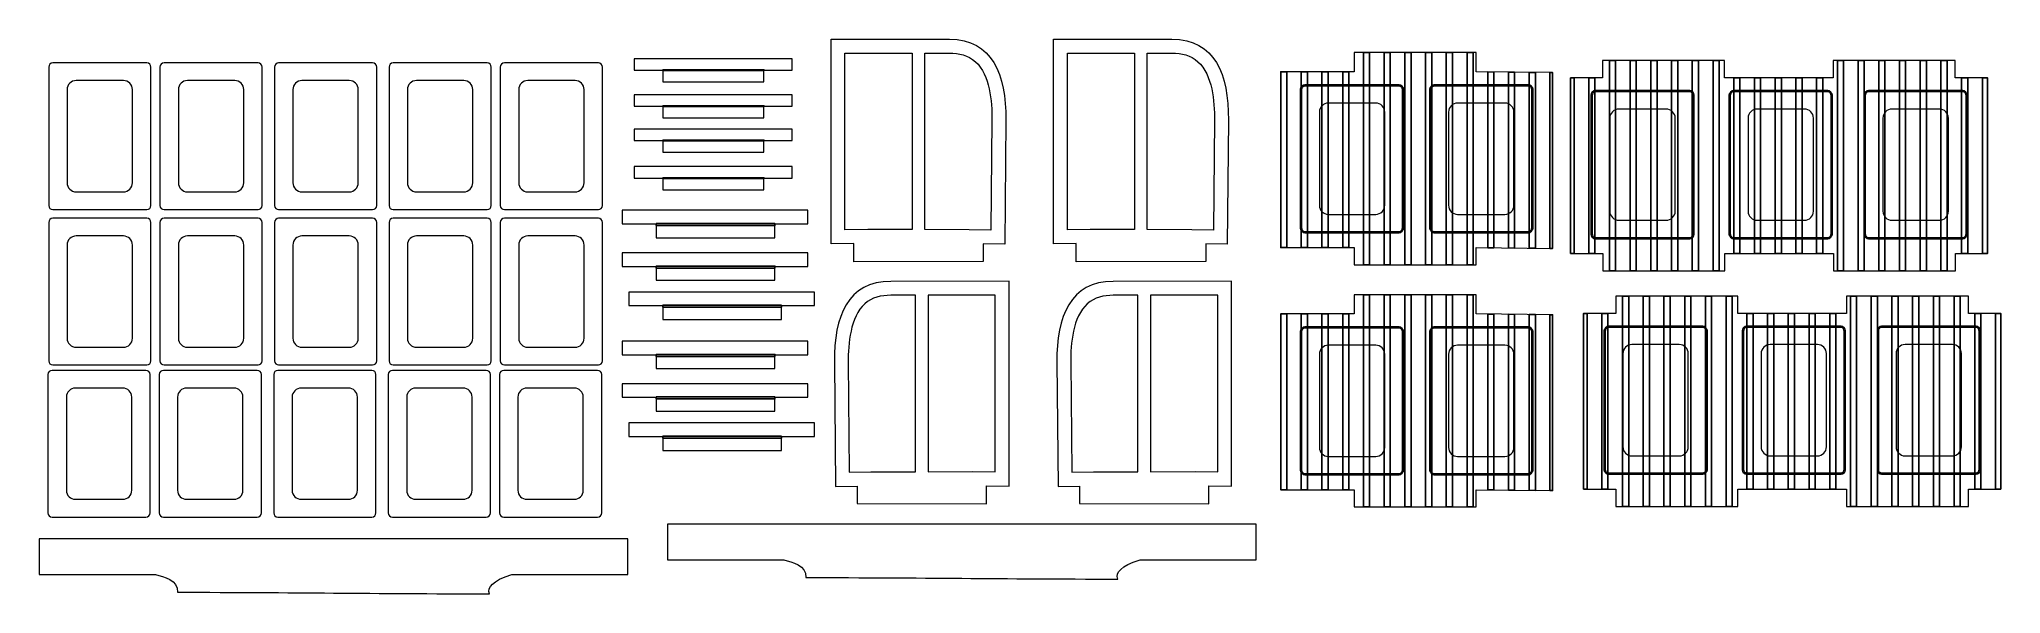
# Model space of a CAD drawing. Header units: millimetres. Extents: x -179 to 179, y -51 to 51.
import ezdxf

# ---------------------------------------------------------------- set-up
doc = ezdxf.new("R2010")
doc.units = ezdxf.units.MM
doc.header["$MEASUREMENT"] = 0
doc.layers.add('Layer 1', color=7, linetype='Continuous')

msp = doc.modelspace()

# ---------------------------------------------------------------- linework, layer by layer
at = {"layer": 'Layer 1', "color": 250}
for points in [[(-65.2376, 44.9299), (-46.769, 44.9299), (-46.769, 45.0825), (-65.2376, 45.0825), (-65.2376, 44.9299)], [(-65.2376, 38.3541), (-46.769, 38.3541), (-46.769, 38.5067), (-65.2376, 38.5067), (-65.2376, 38.3541)], [(-65.2376, 32.0772), (-46.769, 32.0772), (-46.769, 32.2298), (-65.2376, 32.2298), (-65.2376, 32.0772)], [(-65.2376, 25.2025), (-46.769, 25.2025), (-46.769, 25.3551), (-65.2376, 25.3551), (-65.2376, 25.2025)], [(-66.4612, 16.6215), (-44.7662, 16.6215), (-44.7662, 16.9905), (-66.4612, 16.9905), (-66.4612, 16.6215)], [(-66.4612, 8.8501), (-44.7662, 8.8501), (-44.7662, 9.2191), (-66.4612, 9.2191), (-66.4612, 8.8501)], [(-65.2656, 1.6765), (-43.5706, 1.6765), (-43.5706, 2.0455), (-65.2656, 2.0455), (-65.2656, 1.6765)], [(-66.4612, -7.2905), (-44.7662, -7.2905), (-44.7662, -6.9215), (-66.4612, -6.9215), (-66.4612, -7.2905)], [(-66.4612, -15.0619), (-44.7662, -15.0619), (-44.7662, -14.6929), (-66.4612, -14.6929), (-66.4612, -15.0619)], [(-65.2656, -22.2355), (-43.5706, -22.2355), (-43.5706, -21.8665), (-65.2656, -21.8665), (-65.2656, -22.2355)]]:
    msp.add_lwpolyline(points, close=True, dxfattribs=at)
at = {"layer": 'Layer 1', "color": 22, "lineweight": 5}
for points, knots in [([(-30.3663, 13.3279), (-30.3663, 13.3279), (-30.3663, 10.0168), (-30.3663, 10.0168), (-30.3663, 10.0168), (-30.3663, 10.0168), (-6.732, 10.0563), (-6.732, 10.0563), (-6.732, 10.0563), (-6.732, 10.0563), (-6.732, 13.2618), (-6.732, 13.2618), (-6.732, 13.2618), (-6.732, 13.2618), (-2.8008, 13.1958), (-2.8008, 13.1958), (-2.8008, 13.1958), (-2.8008, 13.1958), (-2.5862, 35.8982), (-2.5862, 35.8982), (-2.5862, 35.8982), (-2.5076, 44.2188), (-5.0561, 50.6589), (-12.8943, 50.66), (-12.8943, 50.66), (-12.8943, 50.66), (-34.5121, 50.6629), (-34.5121, 50.6629), (-34.5121, 50.6629), (-34.5121, 50.6629), (-34.5126, 13.2486), (-34.5126, 13.2486), (-34.5126, 13.2486), (-34.5126, 13.2486), (-30.3663, 13.3279), (-30.3663, 13.3279)], [0, 0, 0, 0, 0.11111111, 0.11111111, 0.11111111, 0.11111111, 0.22222222, 0.22222222, 0.22222222, 0.22222222, 0.33333333, 0.33333333, 0.33333333, 0.33333333, 0.44444444, 0.44444444, 0.44444444, 0.44444444, 0.55555556, 0.55555556, 0.55555556, 0.55555556, 0.66666667, 0.66666667, 0.66666667, 0.66666667, 0.77777778, 0.77777778, 0.77777778, 0.77777778, 0.88888889, 0.88888889, 0.88888889, 0.88888889, 1, 1, 1, 1]), ([(10.2841, 13.3279), (10.2841, 13.3279), (10.2841, 10.0168), (10.2841, 10.0168), (10.2841, 10.0168), (10.2841, 10.0168), (33.9184, 10.0563), (33.9184, 10.0563), (33.9184, 10.0563), (33.9184, 10.0563), (33.9184, 13.2618), (33.9184, 13.2618), (33.9184, 13.2618), (33.9184, 13.2618), (37.8496, 13.1958), (37.8496, 13.1958), (37.8496, 13.1958), (37.8496, 13.1958), (38.0642, 35.8982), (38.0642, 35.8982), (38.0642, 35.8982), (38.1428, 44.2188), (35.5943, 50.6589), (27.7561, 50.66), (27.7561, 50.66), (27.7561, 50.66), (6.1383, 50.6629), (6.1383, 50.6629), (6.1383, 50.6629), (6.1383, 50.6629), (6.1378, 13.2486), (6.1378, 13.2486), (6.1378, 13.2486), (6.1378, 13.2486), (10.2841, 13.3279), (10.2841, 13.3279)], [0, 0, 0, 0, 0.11111111, 0.11111111, 0.11111111, 0.11111111, 0.22222222, 0.22222222, 0.22222222, 0.22222222, 0.33333333, 0.33333333, 0.33333333, 0.33333333, 0.44444444, 0.44444444, 0.44444444, 0.44444444, 0.55555556, 0.55555556, 0.55555556, 0.55555556, 0.66666667, 0.66666667, 0.66666667, 0.66666667, 0.77777778, 0.77777778, 0.77777778, 0.77777778, 0.88888889, 0.88888889, 0.88888889, 0.88888889, 1, 1, 1, 1]), ([(-19.7064, 48.1209), (-19.7064, 48.1209), (-31.9721, 48.1226), (-31.9721, 48.1226), (-31.9721, 48.1226), (-31.9721, 48.1226), (-31.9726, 15.8376), (-31.9726, 15.8376), (-31.9726, 15.8376), (-31.9726, 15.8376), (-27.8263, 15.9169), (-27.8263, 15.9169), (-27.8263, 15.9169), (-27.8263, 15.9169), (-19.7064, 15.8853), (-19.7064, 15.8853), (-19.7064, 15.8853), (-19.7064, 15.8853), (-19.7064, 48.1209), (-19.7064, 48.1209)], [0, 0, 0, 0, 0.2, 0.2, 0.2, 0.2, 0.4, 0.4, 0.4, 0.4, 0.6, 0.6, 0.6, 0.6, 0.8, 0.8, 0.8, 0.8, 1, 1, 1, 1]), ([(-9.272, 15.8448), (-9.272, 15.8448), (-5.3165, 15.7784), (-5.3165, 15.7784), (-5.3165, 15.7784), (-5.3165, 15.7784), (-5.1261, 35.9222), (-5.1261, 35.9222), (-5.1261, 35.9222), (-5.0948, 39.2378), (-5.4937, 44.1685), (-8.1412, 46.5536), (-8.1412, 46.5536), (-9.4618, 47.7433), (-11.1568, 48.1198), (-12.8946, 48.12), (-12.8946, 48.12), (-12.8946, 48.12), (-17.3907, 48.1206), (-17.3907, 48.1206), (-17.3907, 48.1206), (-17.3907, 48.1206), (-17.3907, 15.8763), (-17.3907, 15.8763), (-17.3907, 15.8763), (-17.3907, 15.8763), (-9.272, 15.8448), (-9.272, 15.8448)], [0, 0, 0, 0, 0.14285714, 0.14285714, 0.14285714, 0.14285714, 0.28571429, 0.28571429, 0.28571429, 0.28571429, 0.42857143, 0.42857143, 0.42857143, 0.42857143, 0.57142857, 0.57142857, 0.57142857, 0.57142857, 0.71428571, 0.71428571, 0.71428571, 0.71428571, 0.85714286, 0.85714286, 0.85714286, 0.85714286, 1, 1, 1, 1]), ([(20.944, 48.1209), (20.944, 48.1209), (8.6783, 48.1226), (8.6783, 48.1226), (8.6783, 48.1226), (8.6783, 48.1226), (8.6778, 15.8376), (8.6778, 15.8376), (8.6778, 15.8376), (8.6778, 15.8376), (12.8241, 15.9169), (12.8241, 15.9169), (12.8241, 15.9169), (12.8241, 15.9169), (20.944, 15.8853), (20.944, 15.8853), (20.944, 15.8853), (20.944, 15.8853), (20.944, 48.1209), (20.944, 48.1209)], [0, 0, 0, 0, 0.2, 0.2, 0.2, 0.2, 0.4, 0.4, 0.4, 0.4, 0.6, 0.6, 0.6, 0.6, 0.8, 0.8, 0.8, 0.8, 1, 1, 1, 1]), ([(31.3784, 15.8448), (31.3784, 15.8448), (35.3339, 15.7784), (35.3339, 15.7784), (35.3339, 15.7784), (35.3339, 15.7784), (35.5243, 35.9222), (35.5243, 35.9222), (35.5243, 35.9222), (35.5556, 39.2378), (35.1567, 44.1685), (32.5092, 46.5536), (32.5092, 46.5536), (31.1886, 47.7433), (29.4936, 48.1198), (27.7558, 48.12), (27.7558, 48.12), (27.7558, 48.12), (23.2597, 48.1206), (23.2597, 48.1206), (23.2597, 48.1206), (23.2597, 48.1206), (23.2597, 15.8763), (23.2597, 15.8763), (23.2597, 15.8763), (23.2597, 15.8763), (31.3784, 15.8448), (31.3784, 15.8448)], [0, 0, 0, 0, 0.14285714, 0.14285714, 0.14285714, 0.14285714, 0.28571429, 0.28571429, 0.28571429, 0.28571429, 0.42857143, 0.42857143, 0.42857143, 0.42857143, 0.57142857, 0.57142857, 0.57142857, 0.57142857, 0.71428571, 0.71428571, 0.71428571, 0.71428571, 0.85714286, 0.85714286, 0.85714286, 0.85714286, 1, 1, 1, 1]), ([(47.6394, 44.7065), (47.6394, 44.7065), (61.0188, 44.7065), (61.0188, 44.7065), (61.0188, 44.7065), (61.0188, 44.7065), (61.0188, 48.2076), (61.0188, 48.2076), (61.0188, 48.2076), (61.0188, 48.2076), (83.3047, 48.2076), (83.3047, 48.2076), (83.3047, 48.2076), (83.3047, 48.2076), (83.3047, 44.7065), (83.3047, 44.7065), (83.3047, 44.7065), (83.3047, 44.7065), (97.2818, 44.5571), (97.2818, 44.5571), (97.2818, 44.5571), (97.2818, 44.5571), (97.2818, 12.4373), (97.2818, 12.4373), (97.2818, 12.4373), (97.2818, 12.4373), (83.3047, 12.5867), (83.3047, 12.5867), (83.3047, 12.5867), (83.3047, 12.5867), (83.3047, 9.4504), (83.3047, 9.4504), (83.3047, 9.4504), (83.3047, 9.4504), (61.0188, 9.4504), (61.0188, 9.4504), (61.0188, 9.4504), (61.0188, 9.4504), (61.0188, 12.5867), (61.0188, 12.5867), (61.0188, 12.5867), (61.0188, 12.5867), (47.6394, 12.5867), (47.6394, 12.5867), (47.6394, 12.5867), (47.6394, 12.5867), (47.6394, 44.7065), (47.6394, 44.7065)], [0, 0, 0, 0, 0.08333333, 0.08333333, 0.08333333, 0.08333333, 0.16666667, 0.16666667, 0.16666667, 0.16666667, 0.25, 0.25, 0.25, 0.25, 0.33333333, 0.33333333, 0.33333333, 0.33333333, 0.41666667, 0.41666667, 0.41666667, 0.41666667, 0.5, 0.5, 0.5, 0.5, 0.58333333, 0.58333333, 0.58333333, 0.58333333, 0.66666667, 0.66666667, 0.66666667, 0.66666667, 0.75, 0.75, 0.75, 0.75, 0.83333333, 0.83333333, 0.83333333, 0.83333333, 0.91666667, 0.91666667, 0.91666667, 0.91666667, 1, 1, 1, 1]), ([(100.5659, 43.6064), (100.5659, 43.6064), (106.4319, 43.6064), (106.4319, 43.6064), (106.4319, 43.6064), (106.4319, 43.6064), (106.4319, 46.7682), (106.4319, 46.7682), (106.4319, 46.7682), (106.4319, 46.7682), (128.7178, 46.7682), (128.7178, 46.7682), (128.7178, 46.7682), (128.7178, 46.7682), (128.7178, 43.6064), (128.7178, 43.6064), (128.7178, 43.6064), (128.7178, 43.6064), (148.5768, 43.6064), (148.5768, 43.6064), (148.5768, 43.6064), (148.5768, 43.6064), (148.5768, 46.7682), (148.5768, 46.7682), (148.5768, 46.7682), (148.5768, 46.7682), (170.8627, 46.7682), (170.8627, 46.7682), (170.8627, 46.7682), (170.8627, 46.7682), (170.8627, 43.6064), (170.8627, 43.6064), (170.8627, 43.6064), (170.8627, 43.6064), (176.7659, 43.6064), (176.7659, 43.6064), (176.7659, 43.6064), (176.7659, 43.6064), (176.7659, 11.5211), (176.7659, 11.5211), (176.7659, 11.5211), (176.7659, 11.5211), (170.8813, 11.5211), (170.8813, 11.5211), (170.8813, 11.5211), (170.8813, 11.5211), (170.8813, 8.3539), (170.8813, 8.3539), (170.8813, 8.3539), (170.8813, 8.3539), (148.5954, 8.3539), (148.5954, 8.3539), (148.5954, 8.3539), (148.5954, 8.3539), (148.5954, 11.5211), (148.5954, 11.5211), (148.5954, 11.5211), (148.5954, 11.5211), (128.7364, 11.5211), (128.7364, 11.5211), (128.7364, 11.5211), (128.7364, 11.5211), (128.7364, 8.3539), (128.7364, 8.3539), (128.7364, 8.3539), (128.7364, 8.3539), (106.4505, 8.3539), (106.4505, 8.3539), (106.4505, 8.3539), (106.4505, 8.3539), (106.4505, 11.5211), (106.4505, 11.5211), (106.4505, 11.5211), (106.4505, 11.5211), (100.5659, 11.5211), (100.5659, 11.5211), (100.5659, 11.5211), (100.5659, 11.5211), (100.5659, 43.6064), (100.5659, 43.6064)], [0, 0, 0, 0, 0.05, 0.05, 0.05, 0.05, 0.1, 0.1, 0.1, 0.1, 0.15, 0.15, 0.15, 0.15, 0.2, 0.2, 0.2, 0.2, 0.25, 0.25, 0.25, 0.25, 0.3, 0.3, 0.3, 0.3, 0.35, 0.35, 0.35, 0.35, 0.4, 0.4, 0.4, 0.4, 0.45, 0.45, 0.45, 0.45, 0.5, 0.5, 0.5, 0.5, 0.55, 0.55, 0.55, 0.55, 0.6, 0.6, 0.6, 0.6, 0.65, 0.65, 0.65, 0.65, 0.7, 0.7, 0.7, 0.7, 0.75, 0.75, 0.75, 0.75, 0.8, 0.8, 0.8, 0.8, 0.85, 0.85, 0.85, 0.85, 0.9, 0.9, 0.9, 0.9, 0.95, 0.95, 0.95, 0.95, 1, 1, 1, 1]), ([(-6.1347, -30.9093), (-6.1347, -30.9093), (-6.1347, -34.2204), (-6.1347, -34.2204), (-6.1347, -34.2204), (-6.1347, -34.2204), (-29.769, -34.1809), (-29.769, -34.1809), (-29.769, -34.1809), (-29.769, -34.1809), (-29.769, -30.9754), (-29.769, -30.9754), (-29.769, -30.9754), (-29.769, -30.9754), (-33.7002, -31.0414), (-33.7002, -31.0414), (-33.7002, -31.0414), (-33.7002, -31.0414), (-33.9148, -8.339), (-33.9148, -8.339), (-33.9148, -8.339), (-33.9934, -0.0184), (-31.4449, 6.4217), (-23.6067, 6.4228), (-23.6067, 6.4228), (-23.6067, 6.4228), (-1.9889, 6.4257), (-1.9889, 6.4257), (-1.9889, 6.4257), (-1.9889, 6.4257), (-1.9884, -30.9886), (-1.9884, -30.9886), (-1.9884, -30.9886), (-1.9884, -30.9886), (-6.1347, -30.9093), (-6.1347, -30.9093)], [0, 0, 0, 0, 0.11111111, 0.11111111, 0.11111111, 0.11111111, 0.22222222, 0.22222222, 0.22222222, 0.22222222, 0.33333333, 0.33333333, 0.33333333, 0.33333333, 0.44444444, 0.44444444, 0.44444444, 0.44444444, 0.55555556, 0.55555556, 0.55555556, 0.55555556, 0.66666667, 0.66666667, 0.66666667, 0.66666667, 0.77777778, 0.77777778, 0.77777778, 0.77777778, 0.88888889, 0.88888889, 0.88888889, 0.88888889, 1, 1, 1, 1]), ([(-27.229, -28.3924), (-27.229, -28.3924), (-31.1845, -28.4588), (-31.1845, -28.4588), (-31.1845, -28.4588), (-31.1845, -28.4588), (-31.3749, -8.315), (-31.3749, -8.315), (-31.3749, -8.315), (-31.4062, -4.9994), (-31.0073, -0.0687), (-28.3598, 2.3164), (-28.3598, 2.3164), (-27.0392, 3.5061), (-25.3442, 3.8826), (-23.6064, 3.8828), (-23.6064, 3.8828), (-23.6064, 3.8828), (-19.1103, 3.8834), (-19.1103, 3.8834), (-19.1103, 3.8834), (-19.1103, 3.8834), (-19.1103, -28.3609), (-19.1103, -28.3609), (-19.1103, -28.3609), (-19.1103, -28.3609), (-27.229, -28.3924), (-27.229, -28.3924)], [0, 0, 0, 0, 0.14285714, 0.14285714, 0.14285714, 0.14285714, 0.28571429, 0.28571429, 0.28571429, 0.28571429, 0.42857143, 0.42857143, 0.42857143, 0.42857143, 0.57142857, 0.57142857, 0.57142857, 0.57142857, 0.71428571, 0.71428571, 0.71428571, 0.71428571, 0.85714286, 0.85714286, 0.85714286, 0.85714286, 1, 1, 1, 1]), ([(-16.7946, 3.8837), (-16.7946, 3.8837), (-4.5289, 3.8854), (-4.5289, 3.8854), (-4.5289, 3.8854), (-4.5289, 3.8854), (-4.5284, -28.3996), (-4.5284, -28.3996), (-4.5284, -28.3996), (-4.5284, -28.3996), (-8.6747, -28.3203), (-8.6747, -28.3203), (-8.6747, -28.3203), (-8.6747, -28.3203), (-16.7946, -28.3519), (-16.7946, -28.3519), (-16.7946, -28.3519), (-16.7946, -28.3519), (-16.7946, 3.8837), (-16.7946, 3.8837)], [0, 0, 0, 0, 0.2, 0.2, 0.2, 0.2, 0.4, 0.4, 0.4, 0.4, 0.6, 0.6, 0.6, 0.6, 0.8, 0.8, 0.8, 0.8, 1, 1, 1, 1]), ([(34.5157, -30.9093), (34.5157, -30.9093), (34.5157, -34.2204), (34.5157, -34.2204), (34.5157, -34.2204), (34.5157, -34.2204), (10.8814, -34.1809), (10.8814, -34.1809), (10.8814, -34.1809), (10.8814, -34.1809), (10.8814, -30.9754), (10.8814, -30.9754), (10.8814, -30.9754), (10.8814, -30.9754), (6.9502, -31.0414), (6.9502, -31.0414), (6.9502, -31.0414), (6.9502, -31.0414), (6.7356, -8.339), (6.7356, -8.339), (6.7356, -8.339), (6.657, -0.0184), (9.2055, 6.4217), (17.0437, 6.4228), (17.0437, 6.4228), (17.0437, 6.4228), (38.6615, 6.4257), (38.6615, 6.4257), (38.6615, 6.4257), (38.6615, 6.4257), (38.662, -30.9886), (38.662, -30.9886), (38.662, -30.9886), (38.662, -30.9886), (34.5157, -30.9093), (34.5157, -30.9093)], [0, 0, 0, 0, 0.11111111, 0.11111111, 0.11111111, 0.11111111, 0.22222222, 0.22222222, 0.22222222, 0.22222222, 0.33333333, 0.33333333, 0.33333333, 0.33333333, 0.44444444, 0.44444444, 0.44444444, 0.44444444, 0.55555556, 0.55555556, 0.55555556, 0.55555556, 0.66666667, 0.66666667, 0.66666667, 0.66666667, 0.77777778, 0.77777778, 0.77777778, 0.77777778, 0.88888889, 0.88888889, 0.88888889, 0.88888889, 1, 1, 1, 1]), ([(13.4214, -28.3924), (13.4214, -28.3924), (9.4659, -28.4588), (9.4659, -28.4588), (9.4659, -28.4588), (9.4659, -28.4588), (9.2755, -8.315), (9.2755, -8.315), (9.2755, -8.315), (9.2442, -4.9994), (9.6431, -0.0687), (12.2906, 2.3164), (12.2906, 2.3164), (13.6112, 3.5061), (15.3062, 3.8826), (17.044, 3.8828), (17.044, 3.8828), (17.044, 3.8828), (21.5401, 3.8834), (21.5401, 3.8834), (21.5401, 3.8834), (21.5401, 3.8834), (21.5401, -28.3609), (21.5401, -28.3609), (21.5401, -28.3609), (21.5401, -28.3609), (13.4214, -28.3924), (13.4214, -28.3924)], [0, 0, 0, 0, 0.14285714, 0.14285714, 0.14285714, 0.14285714, 0.28571429, 0.28571429, 0.28571429, 0.28571429, 0.42857143, 0.42857143, 0.42857143, 0.42857143, 0.57142857, 0.57142857, 0.57142857, 0.57142857, 0.71428571, 0.71428571, 0.71428571, 0.71428571, 0.85714286, 0.85714286, 0.85714286, 0.85714286, 1, 1, 1, 1]), ([(23.8558, 3.8837), (23.8558, 3.8837), (36.1215, 3.8854), (36.1215, 3.8854), (36.1215, 3.8854), (36.1215, 3.8854), (36.122, -28.3996), (36.122, -28.3996), (36.122, -28.3996), (36.122, -28.3996), (31.9757, -28.3203), (31.9757, -28.3203), (31.9757, -28.3203), (31.9757, -28.3203), (23.8558, -28.3519), (23.8558, -28.3519), (23.8558, -28.3519), (23.8558, -28.3519), (23.8558, 3.8837), (23.8558, 3.8837)], [0, 0, 0, 0, 0.2, 0.2, 0.2, 0.2, 0.4, 0.4, 0.4, 0.4, 0.6, 0.6, 0.6, 0.6, 0.8, 0.8, 0.8, 0.8, 1, 1, 1, 1]), ([(47.6394, 0.4693), (47.6394, 0.4693), (61.0188, 0.4693), (61.0188, 0.4693), (61.0188, 0.4693), (61.0188, 0.4693), (61.0188, 3.9704), (61.0188, 3.9704), (61.0188, 3.9704), (61.0188, 3.9704), (83.3047, 3.9704), (83.3047, 3.9704), (83.3047, 3.9704), (83.3047, 3.9704), (83.3047, 0.4693), (83.3047, 0.4693), (83.3047, 0.4693), (83.3047, 0.4693), (97.2818, 0.3199), (97.2818, 0.3199), (97.2818, 0.3199), (97.2818, 0.3199), (97.2818, -31.7999), (97.2818, -31.7999), (97.2818, -31.7999), (97.2818, -31.7999), (83.3047, -31.6505), (83.3047, -31.6505), (83.3047, -31.6505), (83.3047, -31.6505), (83.3047, -34.7868), (83.3047, -34.7868), (83.3047, -34.7868), (83.3047, -34.7868), (61.0188, -34.7868), (61.0188, -34.7868), (61.0188, -34.7868), (61.0188, -34.7868), (61.0188, -31.6505), (61.0188, -31.6505), (61.0188, -31.6505), (61.0188, -31.6505), (47.6394, -31.6505), (47.6394, -31.6505), (47.6394, -31.6505), (47.6394, -31.6505), (47.6394, 0.4693), (47.6394, 0.4693)], [0, 0, 0, 0, 0.08333333, 0.08333333, 0.08333333, 0.08333333, 0.16666667, 0.16666667, 0.16666667, 0.16666667, 0.25, 0.25, 0.25, 0.25, 0.33333333, 0.33333333, 0.33333333, 0.33333333, 0.41666667, 0.41666667, 0.41666667, 0.41666667, 0.5, 0.5, 0.5, 0.5, 0.58333333, 0.58333333, 0.58333333, 0.58333333, 0.66666667, 0.66666667, 0.66666667, 0.66666667, 0.75, 0.75, 0.75, 0.75, 0.83333333, 0.83333333, 0.83333333, 0.83333333, 0.91666667, 0.91666667, 0.91666667, 0.91666667, 1, 1, 1, 1]), ([(102.9639, 0.5612), (102.9639, 0.5612), (108.8299, 0.5612), (108.8299, 0.5612), (108.8299, 0.5612), (108.8299, 0.5612), (108.8299, 3.723), (108.8299, 3.723), (108.8299, 3.723), (108.8299, 3.723), (131.1158, 3.723), (131.1158, 3.723), (131.1158, 3.723), (131.1158, 3.723), (131.1158, 0.5612), (131.1158, 0.5612), (131.1158, 0.5612), (131.1158, 0.5612), (150.9748, 0.5612), (150.9748, 0.5612), (150.9748, 0.5612), (150.9748, 0.5612), (150.9748, 3.723), (150.9748, 3.723), (150.9748, 3.723), (150.9748, 3.723), (173.2607, 3.723), (173.2607, 3.723), (173.2607, 3.723), (173.2607, 3.723), (173.2607, 0.5612), (173.2607, 0.5612), (173.2607, 0.5612), (173.2607, 0.5612), (179.1639, 0.5612), (179.1639, 0.5612), (179.1639, 0.5612), (179.1639, 0.5612), (179.1639, -31.5241), (179.1639, -31.5241), (179.1639, -31.5241), (179.1639, -31.5241), (173.2793, -31.5241), (173.2793, -31.5241), (173.2793, -31.5241), (173.2793, -31.5241), (173.2793, -34.6913), (173.2793, -34.6913), (173.2793, -34.6913), (173.2793, -34.6913), (150.9934, -34.6913), (150.9934, -34.6913), (150.9934, -34.6913), (150.9934, -34.6913), (150.9934, -31.5241), (150.9934, -31.5241), (150.9934, -31.5241), (150.9934, -31.5241), (131.1344, -31.5241), (131.1344, -31.5241), (131.1344, -31.5241), (131.1344, -31.5241), (131.1344, -34.6913), (131.1344, -34.6913), (131.1344, -34.6913), (131.1344, -34.6913), (108.8485, -34.6913), (108.8485, -34.6913), (108.8485, -34.6913), (108.8485, -34.6913), (108.8485, -31.5241), (108.8485, -31.5241), (108.8485, -31.5241), (108.8485, -31.5241), (102.9639, -31.5241), (102.9639, -31.5241), (102.9639, -31.5241), (102.9639, -31.5241), (102.9639, 0.5612), (102.9639, 0.5612)], [0, 0, 0, 0, 0.05, 0.05, 0.05, 0.05, 0.1, 0.1, 0.1, 0.1, 0.15, 0.15, 0.15, 0.15, 0.2, 0.2, 0.2, 0.2, 0.25, 0.25, 0.25, 0.25, 0.3, 0.3, 0.3, 0.3, 0.35, 0.35, 0.35, 0.35, 0.4, 0.4, 0.4, 0.4, 0.45, 0.45, 0.45, 0.45, 0.5, 0.5, 0.5, 0.5, 0.55, 0.55, 0.55, 0.55, 0.6, 0.6, 0.6, 0.6, 0.65, 0.65, 0.65, 0.65, 0.7, 0.7, 0.7, 0.7, 0.75, 0.75, 0.75, 0.75, 0.8, 0.8, 0.8, 0.8, 0.85, 0.85, 0.85, 0.85, 0.9, 0.9, 0.9, 0.9, 0.95, 0.95, 0.95, 0.95, 1, 1, 1, 1]), ([(-64.3864, -37.9596), (-64.3864, -37.9596), (43.142, -37.9596), (43.142, -37.9596), (43.142, -37.9596), (43.142, -37.9596), (43.142, -44.4424), (43.142, -44.4424), (43.142, -44.4424), (36.0685, -44.4424), (28.995, -44.4424), (21.9215, -44.4424), (21.9215, -44.4424), (18.3274, -45.6196), (17.4686, -46.7966), (17.8532, -47.9737), (17.8532, -47.9737), (-3.8444, -47.9737), (-17.4054, -47.7021), (-39.103, -47.7021), (-39.103, -47.7021), (-38.9583, -45.4024), (-41.6766, -44.8831), (-43.1713, -44.4424), (-43.1713, -44.4424), (-43.1713, -44.4424), (-64.3864, -44.4424), (-64.3864, -44.4424), (-64.3864, -44.4424), (-64.3864, -44.4424), (-64.3864, -37.9596), (-64.3864, -37.9596)], [0, 0, 0, 0, 0.125, 0.125, 0.125, 0.125, 0.25, 0.25, 0.25, 0.25, 0.375, 0.375, 0.375, 0.375, 0.5, 0.5, 0.5, 0.5, 0.625, 0.625, 0.625, 0.625, 0.75, 0.75, 0.75, 0.75, 0.875, 0.875, 0.875, 0.875, 1, 1, 1, 1]), ([(-179.164, -40.6487), (-179.164, -40.6487), (-71.6356, -40.6487), (-71.6356, -40.6487), (-71.6356, -40.6487), (-71.6356, -40.6487), (-71.6356, -47.1315), (-71.6356, -47.1315), (-71.6356, -47.1315), (-78.7091, -47.1315), (-85.7826, -47.1315), (-92.8561, -47.1315), (-92.8561, -47.1315), (-96.4502, -48.3087), (-97.309, -49.4857), (-96.9244, -50.6628), (-96.9244, -50.6628), (-118.622, -50.6628), (-132.183, -50.3912), (-153.8806, -50.3912), (-153.8806, -50.3912), (-153.7359, -48.0915), (-156.4542, -47.5722), (-157.9489, -47.1315), (-157.9489, -47.1315), (-157.9489, -47.1315), (-179.164, -47.1315), (-179.164, -47.1315), (-179.164, -47.1315), (-179.164, -47.1315), (-179.164, -40.6487), (-179.164, -40.6487)], [0, 0, 0, 0, 0.125, 0.125, 0.125, 0.125, 0.25, 0.25, 0.25, 0.25, 0.375, 0.375, 0.375, 0.375, 0.5, 0.5, 0.5, 0.5, 0.625, 0.625, 0.625, 0.625, 0.75, 0.75, 0.75, 0.75, 0.875, 0.875, 0.875, 0.875, 1, 1, 1, 1])]:
    msp.add_open_spline(points, degree=3, knots=knots, dxfattribs=at)
at = {"layer": 'Layer 1', "color": 7, "lineweight": 5}
for points in [[(-70.5122, 47.1077), (-70.5122, 47.1077), (-41.6476, 47.1077), (-41.6476, 47.1077), (-41.6476, 47.1077), (-41.6476, 47.1077), (-41.6476, 45.0074), (-41.6476, 45.0074), (-41.6476, 45.0074), (-41.6476, 45.0074), (-46.77, 45.0074), (-46.77, 45.0074), (-46.77, 45.0074), (-46.77, 45.0074), (-46.77, 42.8506), (-46.77, 42.8506), (-46.77, 42.8506), (-46.77, 42.8506), (-65.2376, 42.8506), (-65.2376, 42.8506), (-65.2376, 42.8506), (-65.2376, 42.8506), (-65.2376, 45.0074), (-65.2376, 45.0074), (-65.2376, 45.0074), (-65.2376, 45.0074), (-70.5122, 45.0074), (-70.5122, 45.0074), (-70.5122, 45.0074), (-70.5122, 45.0074), (-70.5122, 47.1077), (-70.5122, 47.1077)], [(-176.6746, 46.3414), (-176.6746, 46.3414), (-159.524, 46.3414), (-159.524, 46.3414), (-159.524, 46.3414), (-159.1047, 46.3414), (-158.7617, 45.9984), (-158.7617, 45.5792), (-158.7617, 45.5792), (-158.7617, 45.5792), (-158.7617, 20.2978), (-158.7617, 20.2978), (-158.7617, 20.2978), (-158.7617, 19.8786), (-159.1047, 19.5356), (-159.524, 19.5356), (-159.524, 19.5356), (-159.524, 19.5356), (-176.6746, 19.5356), (-176.6746, 19.5356), (-176.6746, 19.5356), (-177.0939, 19.5356), (-177.4369, 19.8786), (-177.4369, 20.2978), (-177.4369, 20.2978), (-177.4369, 20.2978), (-177.4369, 45.5792), (-177.4369, 45.5792), (-177.4369, 45.5792), (-177.4369, 45.9984), (-177.0939, 46.3414), (-176.6746, 46.3414)], [(-172.4187, 43.1018), (-172.4187, 43.1018), (-163.7799, 43.1018), (-163.7799, 43.1018), (-163.7799, 43.1018), (-162.8715, 43.1018), (-162.1283, 42.3587), (-162.1283, 41.4503), (-162.1283, 41.4503), (-162.1283, 41.4503), (-162.1283, 24.4267), (-162.1283, 24.4267), (-162.1283, 24.4267), (-162.1283, 23.5183), (-162.8715, 22.7751), (-163.7799, 22.7751), (-163.7799, 22.7751), (-163.7799, 22.7751), (-172.4187, 22.7751), (-172.4187, 22.7751), (-172.4187, 22.7751), (-173.3271, 22.7751), (-174.0703, 23.5183), (-174.0703, 24.4267), (-174.0703, 24.4267), (-174.0703, 24.4267), (-174.0703, 41.4503), (-174.0703, 41.4503), (-174.0703, 41.4503), (-174.0703, 42.3587), (-173.3271, 43.1018), (-172.4187, 43.1018)], [(-156.3494, 46.3414), (-156.3494, 46.3414), (-139.1988, 46.3414), (-139.1988, 46.3414), (-139.1988, 46.3414), (-138.7795, 46.3414), (-138.4365, 45.9984), (-138.4365, 45.5792), (-138.4365, 45.5792), (-138.4365, 45.5792), (-138.4365, 20.2978), (-138.4365, 20.2978), (-138.4365, 20.2978), (-138.4365, 19.8786), (-138.7795, 19.5356), (-139.1988, 19.5356), (-139.1988, 19.5356), (-139.1988, 19.5356), (-156.3494, 19.5356), (-156.3494, 19.5356), (-156.3494, 19.5356), (-156.7687, 19.5356), (-157.1117, 19.8786), (-157.1117, 20.2978), (-157.1117, 20.2978), (-157.1117, 20.2978), (-157.1117, 45.5792), (-157.1117, 45.5792), (-157.1117, 45.5792), (-157.1117, 45.9984), (-156.7687, 46.3414), (-156.3494, 46.3414)], [(-152.0935, 43.1018), (-152.0935, 43.1018), (-143.4547, 43.1018), (-143.4547, 43.1018), (-143.4547, 43.1018), (-142.5463, 43.1018), (-141.8031, 42.3587), (-141.8031, 41.4503), (-141.8031, 41.4503), (-141.8031, 41.4503), (-141.8031, 24.4267), (-141.8031, 24.4267), (-141.8031, 24.4267), (-141.8031, 23.5183), (-142.5463, 22.7751), (-143.4547, 22.7751), (-143.4547, 22.7751), (-143.4547, 22.7751), (-152.0935, 22.7751), (-152.0935, 22.7751), (-152.0935, 22.7751), (-153.0019, 22.7751), (-153.7451, 23.5183), (-153.7451, 24.4267), (-153.7451, 24.4267), (-153.7451, 24.4267), (-153.7451, 41.4503), (-153.7451, 41.4503), (-153.7451, 41.4503), (-153.7451, 42.3587), (-153.0019, 43.1018), (-152.0935, 43.1018)], [(-135.4263, 46.3414), (-135.4263, 46.3414), (-118.2757, 46.3414), (-118.2757, 46.3414), (-118.2757, 46.3414), (-117.8564, 46.3414), (-117.5134, 45.9984), (-117.5134, 45.5792), (-117.5134, 45.5792), (-117.5134, 45.5792), (-117.5134, 20.2978), (-117.5134, 20.2978), (-117.5134, 20.2978), (-117.5134, 19.8786), (-117.8564, 19.5356), (-118.2757, 19.5356), (-118.2757, 19.5356), (-118.2757, 19.5356), (-135.4263, 19.5356), (-135.4263, 19.5356), (-135.4263, 19.5356), (-135.8456, 19.5356), (-136.1886, 19.8786), (-136.1886, 20.2978), (-136.1886, 20.2978), (-136.1886, 20.2978), (-136.1886, 45.5792), (-136.1886, 45.5792), (-136.1886, 45.5792), (-136.1886, 45.9984), (-135.8456, 46.3414), (-135.4263, 46.3414)], [(-131.1704, 43.1018), (-131.1704, 43.1018), (-122.5316, 43.1018), (-122.5316, 43.1018), (-122.5316, 43.1018), (-121.6232, 43.1018), (-120.88, 42.3587), (-120.88, 41.4503), (-120.88, 41.4503), (-120.88, 41.4503), (-120.88, 24.4267), (-120.88, 24.4267), (-120.88, 24.4267), (-120.88, 23.5183), (-121.6232, 22.7751), (-122.5316, 22.7751), (-122.5316, 22.7751), (-122.5316, 22.7751), (-131.1704, 22.7751), (-131.1704, 22.7751), (-131.1704, 22.7751), (-132.0788, 22.7751), (-132.822, 23.5183), (-132.822, 24.4267), (-132.822, 24.4267), (-132.822, 24.4267), (-132.822, 41.4503), (-132.822, 41.4503), (-132.822, 41.4503), (-132.822, 42.3587), (-132.0788, 43.1018), (-131.1704, 43.1018)], [(-114.5034, 46.3414), (-114.5034, 46.3414), (-97.3528, 46.3414), (-97.3528, 46.3414), (-97.3528, 46.3414), (-96.9335, 46.3414), (-96.5905, 45.9984), (-96.5905, 45.5792), (-96.5905, 45.5792), (-96.5905, 45.5792), (-96.5905, 20.2978), (-96.5905, 20.2978), (-96.5905, 20.2978), (-96.5905, 19.8786), (-96.9335, 19.5356), (-97.3528, 19.5356), (-97.3528, 19.5356), (-97.3528, 19.5356), (-114.5034, 19.5356), (-114.5034, 19.5356), (-114.5034, 19.5356), (-114.9227, 19.5356), (-115.2657, 19.8786), (-115.2657, 20.2978), (-115.2657, 20.2978), (-115.2657, 20.2978), (-115.2657, 45.5792), (-115.2657, 45.5792), (-115.2657, 45.5792), (-115.2657, 45.9984), (-114.9227, 46.3414), (-114.5034, 46.3414)], [(-110.2475, 43.1018), (-110.2475, 43.1018), (-101.6087, 43.1018), (-101.6087, 43.1018), (-101.6087, 43.1018), (-100.7003, 43.1018), (-99.9571, 42.3587), (-99.9571, 41.4503), (-99.9571, 41.4503), (-99.9571, 41.4503), (-99.9571, 24.4267), (-99.9571, 24.4267), (-99.9571, 24.4267), (-99.9571, 23.5183), (-100.7003, 22.7751), (-101.6087, 22.7751), (-101.6087, 22.7751), (-101.6087, 22.7751), (-110.2475, 22.7751), (-110.2475, 22.7751), (-110.2475, 22.7751), (-111.1559, 22.7751), (-111.8991, 23.5183), (-111.8991, 24.4267), (-111.8991, 24.4267), (-111.8991, 24.4267), (-111.8991, 41.4503), (-111.8991, 41.4503), (-111.8991, 41.4503), (-111.8991, 42.3587), (-111.1559, 43.1018), (-110.2475, 43.1018)], [(-94.1782, 46.3414), (-94.1782, 46.3414), (-77.0276, 46.3414), (-77.0276, 46.3414), (-77.0276, 46.3414), (-76.6083, 46.3414), (-76.2653, 45.9984), (-76.2653, 45.5792), (-76.2653, 45.5792), (-76.2653, 45.5792), (-76.2653, 20.2978), (-76.2653, 20.2978), (-76.2653, 20.2978), (-76.2653, 19.8786), (-76.6083, 19.5356), (-77.0276, 19.5356), (-77.0276, 19.5356), (-77.0276, 19.5356), (-94.1782, 19.5356), (-94.1782, 19.5356), (-94.1782, 19.5356), (-94.5975, 19.5356), (-94.9405, 19.8786), (-94.9405, 20.2978), (-94.9405, 20.2978), (-94.9405, 20.2978), (-94.9405, 45.5792), (-94.9405, 45.5792), (-94.9405, 45.5792), (-94.9405, 45.9984), (-94.5975, 46.3414), (-94.1782, 46.3414)], [(-89.9223, 43.1018), (-89.9223, 43.1018), (-81.2835, 43.1018), (-81.2835, 43.1018), (-81.2835, 43.1018), (-80.3751, 43.1018), (-79.6319, 42.3587), (-79.6319, 41.4503), (-79.6319, 41.4503), (-79.6319, 41.4503), (-79.6319, 24.4267), (-79.6319, 24.4267), (-79.6319, 24.4267), (-79.6319, 23.5183), (-80.3751, 22.7751), (-81.2835, 22.7751), (-81.2835, 22.7751), (-81.2835, 22.7751), (-89.9223, 22.7751), (-89.9223, 22.7751), (-89.9223, 22.7751), (-90.8307, 22.7751), (-91.5739, 23.5183), (-91.5739, 24.4267), (-91.5739, 24.4267), (-91.5739, 24.4267), (-91.5739, 41.4503), (-91.5739, 41.4503), (-91.5739, 41.4503), (-91.5739, 42.3587), (-90.8307, 43.1018), (-89.9223, 43.1018)], [(-70.5122, 40.5319), (-70.5122, 40.5319), (-41.6476, 40.5319), (-41.6476, 40.5319), (-41.6476, 40.5319), (-41.6476, 40.5319), (-41.6476, 38.4316), (-41.6476, 38.4316), (-41.6476, 38.4316), (-41.6476, 38.4316), (-46.77, 38.4316), (-46.77, 38.4316), (-46.77, 38.4316), (-46.77, 38.4316), (-46.77, 36.2748), (-46.77, 36.2748), (-46.77, 36.2748), (-46.77, 36.2748), (-65.2376, 36.2748), (-65.2376, 36.2748), (-65.2376, 36.2748), (-65.2376, 36.2748), (-65.2376, 38.4316), (-65.2376, 38.4316), (-65.2376, 38.4316), (-65.2376, 38.4316), (-70.5122, 38.4316), (-70.5122, 38.4316), (-70.5122, 38.4316), (-70.5122, 38.4316), (-70.5122, 40.5319), (-70.5122, 40.5319)], [(56.3385, 38.9923), (56.3385, 38.9923), (64.9773, 38.9923), (64.9773, 38.9923), (64.9773, 38.9923), (65.8857, 38.9923), (66.6289, 38.2492), (66.6289, 37.3408), (66.6289, 37.3408), (66.6289, 37.3408), (66.6289, 20.3172), (66.6289, 20.3172), (66.6289, 20.3172), (66.6289, 19.4088), (65.8857, 18.6656), (64.9773, 18.6656), (64.9773, 18.6656), (64.9773, 18.6656), (56.3385, 18.6656), (56.3385, 18.6656), (56.3385, 18.6656), (55.4301, 18.6656), (54.6869, 19.4088), (54.6869, 20.3172), (54.6869, 20.3172), (54.6869, 20.3172), (54.6869, 37.3408), (54.6869, 37.3408), (54.6869, 37.3408), (54.6869, 38.2492), (55.4301, 38.9923), (56.3385, 38.9923)], [(79.9438, 38.9923), (79.9438, 38.9923), (88.5826, 38.9923), (88.5826, 38.9923), (88.5826, 38.9923), (89.491, 38.9923), (90.2342, 38.2492), (90.2342, 37.3408), (90.2342, 37.3408), (90.2342, 37.3408), (90.2342, 20.3172), (90.2342, 20.3172), (90.2342, 20.3172), (90.2342, 19.4088), (89.491, 18.6656), (88.5826, 18.6656), (88.5826, 18.6656), (88.5826, 18.6656), (79.9438, 18.6656), (79.9438, 18.6656), (79.9438, 18.6656), (79.0354, 18.6656), (78.2922, 19.4088), (78.2922, 20.3172), (78.2922, 20.3172), (78.2922, 20.3172), (78.2922, 37.3408), (78.2922, 37.3408), (78.2922, 37.3408), (78.2922, 38.2492), (79.0354, 38.9923), (79.9438, 38.9923)], [(109.3967, 37.9079), (109.3967, 37.9079), (118.0355, 37.9079), (118.0355, 37.9079), (118.0355, 37.9079), (118.9439, 37.9079), (119.6871, 37.1648), (119.6871, 36.2564), (119.6871, 36.2564), (119.6871, 36.2564), (119.6871, 19.2328), (119.6871, 19.2328), (119.6871, 19.2328), (119.6871, 18.3244), (118.9439, 17.5812), (118.0355, 17.5812), (118.0355, 17.5812), (118.0355, 17.5812), (109.3967, 17.5812), (109.3967, 17.5812), (109.3967, 17.5812), (108.4883, 17.5812), (107.7451, 18.3244), (107.7451, 19.2328), (107.7451, 19.2328), (107.7451, 19.2328), (107.7451, 36.2564), (107.7451, 36.2564), (107.7451, 36.2564), (107.7451, 37.1648), (108.4883, 37.9079), (109.3967, 37.9079)], [(134.6428, 37.9079), (134.6428, 37.9079), (143.2816, 37.9079), (143.2816, 37.9079), (143.2816, 37.9079), (144.19, 37.9079), (144.9332, 37.1648), (144.9332, 36.2564), (144.9332, 36.2564), (144.9332, 36.2564), (144.9332, 19.2328), (144.9332, 19.2328), (144.9332, 19.2328), (144.9332, 18.3244), (144.19, 17.5812), (143.2816, 17.5812), (143.2816, 17.5812), (143.2816, 17.5812), (134.6428, 17.5812), (134.6428, 17.5812), (134.6428, 17.5812), (133.7344, 17.5812), (132.9912, 18.3244), (132.9912, 19.2328), (132.9912, 19.2328), (132.9912, 19.2328), (132.9912, 36.2564), (132.9912, 36.2564), (132.9912, 36.2564), (132.9912, 37.1648), (133.7344, 37.9079), (134.6428, 37.9079)], [(159.2963, 37.9079), (159.2963, 37.9079), (167.9351, 37.9079), (167.9351, 37.9079), (167.9351, 37.9079), (168.8435, 37.9079), (169.5867, 37.1648), (169.5867, 36.2564), (169.5867, 36.2564), (169.5867, 36.2564), (169.5867, 19.2328), (169.5867, 19.2328), (169.5867, 19.2328), (169.5867, 18.3244), (168.8435, 17.5812), (167.9351, 17.5812), (167.9351, 17.5812), (167.9351, 17.5812), (159.2963, 17.5812), (159.2963, 17.5812), (159.2963, 17.5812), (158.3879, 17.5812), (157.6447, 18.3244), (157.6447, 19.2328), (157.6447, 19.2328), (157.6447, 19.2328), (157.6447, 36.2564), (157.6447, 36.2564), (157.6447, 36.2564), (157.6447, 37.1648), (158.3879, 37.9079), (159.2963, 37.9079)], [(-70.5122, 34.255), (-70.5122, 34.255), (-41.6476, 34.255), (-41.6476, 34.255), (-41.6476, 34.255), (-41.6476, 34.255), (-41.6476, 32.1547), (-41.6476, 32.1547), (-41.6476, 32.1547), (-41.6476, 32.1547), (-46.77, 32.1547), (-46.77, 32.1547), (-46.77, 32.1547), (-46.77, 32.1547), (-46.77, 29.9979), (-46.77, 29.9979), (-46.77, 29.9979), (-46.77, 29.9979), (-65.2376, 29.9979), (-65.2376, 29.9979), (-65.2376, 29.9979), (-65.2376, 29.9979), (-65.2376, 32.1547), (-65.2376, 32.1547), (-65.2376, 32.1547), (-65.2376, 32.1547), (-70.5122, 32.1547), (-70.5122, 32.1547), (-70.5122, 32.1547), (-70.5122, 32.1547), (-70.5122, 34.255), (-70.5122, 34.255)], [(-70.5122, 27.3803), (-70.5122, 27.3803), (-41.6476, 27.3803), (-41.6476, 27.3803), (-41.6476, 27.3803), (-41.6476, 27.3803), (-41.6476, 25.28), (-41.6476, 25.28), (-41.6476, 25.28), (-41.6476, 25.28), (-46.77, 25.28), (-46.77, 25.28), (-46.77, 25.28), (-46.77, 25.28), (-46.77, 23.1232), (-46.77, 23.1232), (-46.77, 23.1232), (-46.77, 23.1232), (-65.2376, 23.1232), (-65.2376, 23.1232), (-65.2376, 23.1232), (-65.2376, 23.1232), (-65.2376, 25.28), (-65.2376, 25.28), (-65.2376, 25.28), (-65.2376, 25.28), (-70.5122, 25.28), (-70.5122, 25.28), (-70.5122, 25.28), (-70.5122, 25.28), (-70.5122, 27.3803), (-70.5122, 27.3803)], [(-176.6746, 17.9483), (-176.6746, 17.9483), (-159.524, 17.9483), (-159.524, 17.9483), (-159.524, 17.9483), (-159.1047, 17.9483), (-158.7617, 17.6053), (-158.7617, 17.1861), (-158.7617, 17.1861), (-158.7617, 17.1861), (-158.7617, -8.0953), (-158.7617, -8.0953), (-158.7617, -8.0953), (-158.7617, -8.5145), (-159.1047, -8.8575), (-159.524, -8.8575), (-159.524, -8.8575), (-159.524, -8.8575), (-176.6746, -8.8575), (-176.6746, -8.8575), (-176.6746, -8.8575), (-177.0939, -8.8575), (-177.4369, -8.5145), (-177.4369, -8.0953), (-177.4369, -8.0953), (-177.4369, -8.0953), (-177.4369, 17.1861), (-177.4369, 17.1861), (-177.4369, 17.1861), (-177.4369, 17.6053), (-177.0939, 17.9483), (-176.6746, 17.9483)], [(-156.3494, 17.9483), (-156.3494, 17.9483), (-139.1988, 17.9483), (-139.1988, 17.9483), (-139.1988, 17.9483), (-138.7795, 17.9483), (-138.4365, 17.6053), (-138.4365, 17.1861), (-138.4365, 17.1861), (-138.4365, 17.1861), (-138.4365, -8.0953), (-138.4365, -8.0953), (-138.4365, -8.0953), (-138.4365, -8.5145), (-138.7795, -8.8575), (-139.1988, -8.8575), (-139.1988, -8.8575), (-139.1988, -8.8575), (-156.3494, -8.8575), (-156.3494, -8.8575), (-156.3494, -8.8575), (-156.7687, -8.8575), (-157.1117, -8.5145), (-157.1117, -8.0953), (-157.1117, -8.0953), (-157.1117, -8.0953), (-157.1117, 17.1861), (-157.1117, 17.1861), (-157.1117, 17.1861), (-157.1117, 17.6053), (-156.7687, 17.9483), (-156.3494, 17.9483)], [(-135.4263, 17.9483), (-135.4263, 17.9483), (-118.2757, 17.9483), (-118.2757, 17.9483), (-118.2757, 17.9483), (-117.8564, 17.9483), (-117.5134, 17.6053), (-117.5134, 17.1861), (-117.5134, 17.1861), (-117.5134, 17.1861), (-117.5134, -8.0953), (-117.5134, -8.0953), (-117.5134, -8.0953), (-117.5134, -8.5145), (-117.8564, -8.8575), (-118.2757, -8.8575), (-118.2757, -8.8575), (-118.2757, -8.8575), (-135.4263, -8.8575), (-135.4263, -8.8575), (-135.4263, -8.8575), (-135.8456, -8.8575), (-136.1886, -8.5145), (-136.1886, -8.0953), (-136.1886, -8.0953), (-136.1886, -8.0953), (-136.1886, 17.1861), (-136.1886, 17.1861), (-136.1886, 17.1861), (-136.1886, 17.6053), (-135.8456, 17.9483), (-135.4263, 17.9483)], [(-114.5034, 17.9483), (-114.5034, 17.9483), (-97.3528, 17.9483), (-97.3528, 17.9483), (-97.3528, 17.9483), (-96.9335, 17.9483), (-96.5905, 17.6053), (-96.5905, 17.1861), (-96.5905, 17.1861), (-96.5905, 17.1861), (-96.5905, -8.0953), (-96.5905, -8.0953), (-96.5905, -8.0953), (-96.5905, -8.5145), (-96.9335, -8.8575), (-97.3528, -8.8575), (-97.3528, -8.8575), (-97.3528, -8.8575), (-114.5034, -8.8575), (-114.5034, -8.8575), (-114.5034, -8.8575), (-114.9227, -8.8575), (-115.2657, -8.5145), (-115.2657, -8.0953), (-115.2657, -8.0953), (-115.2657, -8.0953), (-115.2657, 17.1861), (-115.2657, 17.1861), (-115.2657, 17.1861), (-115.2657, 17.6053), (-114.9227, 17.9483), (-114.5034, 17.9483)], [(-94.1782, 17.9483), (-94.1782, 17.9483), (-77.0276, 17.9483), (-77.0276, 17.9483), (-77.0276, 17.9483), (-76.6083, 17.9483), (-76.2653, 17.6053), (-76.2653, 17.1861), (-76.2653, 17.1861), (-76.2653, 17.1861), (-76.2653, -8.0953), (-76.2653, -8.0953), (-76.2653, -8.0953), (-76.2653, -8.5145), (-76.6083, -8.8575), (-77.0276, -8.8575), (-77.0276, -8.8575), (-77.0276, -8.8575), (-94.1782, -8.8575), (-94.1782, -8.8575), (-94.1782, -8.8575), (-94.5975, -8.8575), (-94.9405, -8.5145), (-94.9405, -8.0953), (-94.9405, -8.0953), (-94.9405, -8.0953), (-94.9405, 17.1861), (-94.9405, 17.1861), (-94.9405, 17.1861), (-94.9405, 17.6053), (-94.5975, 17.9483), (-94.1782, 17.9483)], [(-72.6573, 19.3989), (-72.6573, 19.3989), (-38.7501, 19.3989), (-38.7501, 19.3989), (-38.7501, 19.3989), (-38.7501, 19.3989), (-38.7501, 16.9316), (-38.7501, 16.9316), (-38.7501, 16.9316), (-38.7501, 16.9316), (-44.7674, 16.9316), (-44.7674, 16.9316), (-44.7674, 16.9316), (-44.7674, 16.9316), (-44.7674, 14.3981), (-44.7674, 14.3981), (-44.7674, 14.3981), (-44.7674, 14.3981), (-66.4612, 14.3981), (-66.4612, 14.3981), (-66.4612, 14.3981), (-66.4612, 14.3981), (-66.4612, 16.9316), (-66.4612, 16.9316), (-66.4612, 16.9316), (-66.4612, 16.9316), (-72.6573, 16.9316), (-72.6573, 16.9316), (-72.6573, 16.9316), (-72.6573, 16.9316), (-72.6573, 19.3989), (-72.6573, 19.3989)], [(-172.4187, 14.7087), (-172.4187, 14.7087), (-163.7799, 14.7087), (-163.7799, 14.7087), (-163.7799, 14.7087), (-162.8715, 14.7087), (-162.1283, 13.9656), (-162.1283, 13.0572), (-162.1283, 13.0572), (-162.1283, 13.0572), (-162.1283, -3.9664), (-162.1283, -3.9664), (-162.1283, -3.9664), (-162.1283, -4.8748), (-162.8715, -5.618), (-163.7799, -5.618), (-163.7799, -5.618), (-163.7799, -5.618), (-172.4187, -5.618), (-172.4187, -5.618), (-172.4187, -5.618), (-173.3271, -5.618), (-174.0703, -4.8748), (-174.0703, -3.9664), (-174.0703, -3.9664), (-174.0703, -3.9664), (-174.0703, 13.0572), (-174.0703, 13.0572), (-174.0703, 13.0572), (-174.0703, 13.9656), (-173.3271, 14.7087), (-172.4187, 14.7087)], [(-152.0935, 14.7087), (-152.0935, 14.7087), (-143.4547, 14.7087), (-143.4547, 14.7087), (-143.4547, 14.7087), (-142.5463, 14.7087), (-141.8031, 13.9656), (-141.8031, 13.0572), (-141.8031, 13.0572), (-141.8031, 13.0572), (-141.8031, -3.9664), (-141.8031, -3.9664), (-141.8031, -3.9664), (-141.8031, -4.8748), (-142.5463, -5.618), (-143.4547, -5.618), (-143.4547, -5.618), (-143.4547, -5.618), (-152.0935, -5.618), (-152.0935, -5.618), (-152.0935, -5.618), (-153.0019, -5.618), (-153.7451, -4.8748), (-153.7451, -3.9664), (-153.7451, -3.9664), (-153.7451, -3.9664), (-153.7451, 13.0572), (-153.7451, 13.0572), (-153.7451, 13.0572), (-153.7451, 13.9656), (-153.0019, 14.7087), (-152.0935, 14.7087)], [(-131.1704, 14.7087), (-131.1704, 14.7087), (-122.5316, 14.7087), (-122.5316, 14.7087), (-122.5316, 14.7087), (-121.6232, 14.7087), (-120.88, 13.9656), (-120.88, 13.0572), (-120.88, 13.0572), (-120.88, 13.0572), (-120.88, -3.9664), (-120.88, -3.9664), (-120.88, -3.9664), (-120.88, -4.8748), (-121.6232, -5.618), (-122.5316, -5.618), (-122.5316, -5.618), (-122.5316, -5.618), (-131.1704, -5.618), (-131.1704, -5.618), (-131.1704, -5.618), (-132.0788, -5.618), (-132.822, -4.8748), (-132.822, -3.9664), (-132.822, -3.9664), (-132.822, -3.9664), (-132.822, 13.0572), (-132.822, 13.0572), (-132.822, 13.0572), (-132.822, 13.9656), (-132.0788, 14.7087), (-131.1704, 14.7087)], [(-110.2475, 14.7087), (-110.2475, 14.7087), (-101.6087, 14.7087), (-101.6087, 14.7087), (-101.6087, 14.7087), (-100.7003, 14.7087), (-99.9571, 13.9656), (-99.9571, 13.0572), (-99.9571, 13.0572), (-99.9571, 13.0572), (-99.9571, -3.9664), (-99.9571, -3.9664), (-99.9571, -3.9664), (-99.9571, -4.8748), (-100.7003, -5.618), (-101.6087, -5.618), (-101.6087, -5.618), (-101.6087, -5.618), (-110.2475, -5.618), (-110.2475, -5.618), (-110.2475, -5.618), (-111.1559, -5.618), (-111.8991, -4.8748), (-111.8991, -3.9664), (-111.8991, -3.9664), (-111.8991, -3.9664), (-111.8991, 13.0572), (-111.8991, 13.0572), (-111.8991, 13.0572), (-111.8991, 13.9656), (-111.1559, 14.7087), (-110.2475, 14.7087)], [(-89.9223, 14.7087), (-89.9223, 14.7087), (-81.2835, 14.7087), (-81.2835, 14.7087), (-81.2835, 14.7087), (-80.3751, 14.7087), (-79.6319, 13.9656), (-79.6319, 13.0572), (-79.6319, 13.0572), (-79.6319, 13.0572), (-79.6319, -3.9664), (-79.6319, -3.9664), (-79.6319, -3.9664), (-79.6319, -4.8748), (-80.3751, -5.618), (-81.2835, -5.618), (-81.2835, -5.618), (-81.2835, -5.618), (-89.9223, -5.618), (-89.9223, -5.618), (-89.9223, -5.618), (-90.8307, -5.618), (-91.5739, -4.8748), (-91.5739, -3.9664), (-91.5739, -3.9664), (-91.5739, -3.9664), (-91.5739, 13.0572), (-91.5739, 13.0572), (-91.5739, 13.0572), (-91.5739, 13.9656), (-90.8307, 14.7087), (-89.9223, 14.7087)], [(-72.6573, 11.6275), (-72.6573, 11.6275), (-38.7501, 11.6275), (-38.7501, 11.6275), (-38.7501, 11.6275), (-38.7501, 11.6275), (-38.7501, 9.1602), (-38.7501, 9.1602), (-38.7501, 9.1602), (-38.7501, 9.1602), (-44.7674, 9.1602), (-44.7674, 9.1602), (-44.7674, 9.1602), (-44.7674, 9.1602), (-44.7674, 6.6267), (-44.7674, 6.6267), (-44.7674, 6.6267), (-44.7674, 6.6267), (-66.4612, 6.6267), (-66.4612, 6.6267), (-66.4612, 6.6267), (-66.4612, 6.6267), (-66.4612, 9.1602), (-66.4612, 9.1602), (-66.4612, 9.1602), (-66.4612, 9.1602), (-72.6573, 9.1602), (-72.6573, 9.1602), (-72.6573, 9.1602), (-72.6573, 9.1602), (-72.6573, 11.6275), (-72.6573, 11.6275)], [(-71.4617, 4.4539), (-71.4617, 4.4539), (-37.5545, 4.4539), (-37.5545, 4.4539), (-37.5545, 4.4539), (-37.5545, 4.4539), (-37.5545, 1.9866), (-37.5545, 1.9866), (-37.5545, 1.9866), (-37.5545, 1.9866), (-43.5718, 1.9866), (-43.5718, 1.9866), (-43.5718, 1.9866), (-43.5718, 1.9866), (-43.5718, -0.5469), (-43.5718, -0.5469), (-43.5718, -0.5469), (-43.5718, -0.5469), (-65.2656, -0.5469), (-65.2656, -0.5469), (-65.2656, -0.5469), (-65.2656, -0.5469), (-65.2656, 1.9866), (-65.2656, 1.9866), (-65.2656, 1.9866), (-65.2656, 1.9866), (-71.4617, 1.9866), (-71.4617, 1.9866), (-71.4617, 1.9866), (-71.4617, 1.9866), (-71.4617, 4.4539), (-71.4617, 4.4539)], [(-72.6573, -4.5131), (-72.6573, -4.5131), (-38.7501, -4.5131), (-38.7501, -4.5131), (-38.7501, -4.5131), (-38.7501, -4.5131), (-38.7501, -6.9804), (-38.7501, -6.9804), (-38.7501, -6.9804), (-38.7501, -6.9804), (-44.7674, -6.9804), (-44.7674, -6.9804), (-44.7674, -6.9804), (-44.7674, -6.9804), (-44.7674, -9.5139), (-44.7674, -9.5139), (-44.7674, -9.5139), (-44.7674, -9.5139), (-66.4612, -9.5139), (-66.4612, -9.5139), (-66.4612, -9.5139), (-66.4612, -9.5139), (-66.4612, -6.9804), (-66.4612, -6.9804), (-66.4612, -6.9804), (-66.4612, -6.9804), (-72.6573, -6.9804), (-72.6573, -6.9804), (-72.6573, -6.9804), (-72.6573, -6.9804), (-72.6573, -4.5131), (-72.6573, -4.5131)], [(56.3385, -5.2449), (56.3385, -5.2449), (64.9773, -5.2449), (64.9773, -5.2449), (64.9773, -5.2449), (65.8857, -5.2449), (66.6289, -5.988), (66.6289, -6.8964), (66.6289, -6.8964), (66.6289, -6.8964), (66.6289, -23.92), (66.6289, -23.92), (66.6289, -23.92), (66.6289, -24.8284), (65.8857, -25.5716), (64.9773, -25.5716), (64.9773, -25.5716), (64.9773, -25.5716), (56.3385, -25.5716), (56.3385, -25.5716), (56.3385, -25.5716), (55.4301, -25.5716), (54.6869, -24.8284), (54.6869, -23.92), (54.6869, -23.92), (54.6869, -23.92), (54.6869, -6.8964), (54.6869, -6.8964), (54.6869, -6.8964), (54.6869, -5.988), (55.4301, -5.2449), (56.3385, -5.2449)], [(79.9438, -5.2449), (79.9438, -5.2449), (88.5826, -5.2449), (88.5826, -5.2449), (88.5826, -5.2449), (89.491, -5.2449), (90.2342, -5.988), (90.2342, -6.8964), (90.2342, -6.8964), (90.2342, -6.8964), (90.2342, -23.92), (90.2342, -23.92), (90.2342, -23.92), (90.2342, -24.8284), (89.491, -25.5716), (88.5826, -25.5716), (88.5826, -25.5716), (88.5826, -25.5716), (79.9438, -25.5716), (79.9438, -25.5716), (79.9438, -25.5716), (79.0354, -25.5716), (78.2922, -24.8284), (78.2922, -23.92), (78.2922, -23.92), (78.2922, -23.92), (78.2922, -6.8964), (78.2922, -6.8964), (78.2922, -6.8964), (78.2922, -5.988), (79.0354, -5.2449), (79.9438, -5.2449)], [(111.7947, -5.1373), (111.7947, -5.1373), (120.4335, -5.1373), (120.4335, -5.1373), (120.4335, -5.1373), (121.3419, -5.1373), (122.0851, -5.8804), (122.0851, -6.7888), (122.0851, -6.7888), (122.0851, -6.7888), (122.0851, -23.8124), (122.0851, -23.8124), (122.0851, -23.8124), (122.0851, -24.7208), (121.3419, -25.464), (120.4335, -25.464), (120.4335, -25.464), (120.4335, -25.464), (111.7947, -25.464), (111.7947, -25.464), (111.7947, -25.464), (110.8863, -25.464), (110.1431, -24.7208), (110.1431, -23.8124), (110.1431, -23.8124), (110.1431, -23.8124), (110.1431, -6.7888), (110.1431, -6.7888), (110.1431, -6.7888), (110.1431, -5.8804), (110.8863, -5.1373), (111.7947, -5.1373)], [(137.0408, -5.1373), (137.0408, -5.1373), (145.6796, -5.1373), (145.6796, -5.1373), (145.6796, -5.1373), (146.588, -5.1373), (147.3312, -5.8804), (147.3312, -6.7888), (147.3312, -6.7888), (147.3312, -6.7888), (147.3312, -23.8124), (147.3312, -23.8124), (147.3312, -23.8124), (147.3312, -24.7208), (146.588, -25.464), (145.6796, -25.464), (145.6796, -25.464), (145.6796, -25.464), (137.0408, -25.464), (137.0408, -25.464), (137.0408, -25.464), (136.1324, -25.464), (135.3892, -24.7208), (135.3892, -23.8124), (135.3892, -23.8124), (135.3892, -23.8124), (135.3892, -6.7888), (135.3892, -6.7888), (135.3892, -6.7888), (135.3892, -5.8804), (136.1324, -5.1373), (137.0408, -5.1373)], [(161.6943, -5.1373), (161.6943, -5.1373), (170.3331, -5.1373), (170.3331, -5.1373), (170.3331, -5.1373), (171.2415, -5.1373), (171.9847, -5.8804), (171.9847, -6.7888), (171.9847, -6.7888), (171.9847, -6.7888), (171.9847, -23.8124), (171.9847, -23.8124), (171.9847, -23.8124), (171.9847, -24.7208), (171.2415, -25.464), (170.3331, -25.464), (170.3331, -25.464), (170.3331, -25.464), (161.6943, -25.464), (161.6943, -25.464), (161.6943, -25.464), (160.7859, -25.464), (160.0427, -24.7208), (160.0427, -23.8124), (160.0427, -23.8124), (160.0427, -23.8124), (160.0427, -6.7888), (160.0427, -6.7888), (160.0427, -6.7888), (160.0427, -5.8804), (160.7859, -5.1373), (161.6943, -5.1373)], [(-176.8151, -9.8396), (-176.8151, -9.8396), (-159.6645, -9.8396), (-159.6645, -9.8396), (-159.6645, -9.8396), (-159.2452, -9.8396), (-158.9022, -10.1826), (-158.9022, -10.6018), (-158.9022, -10.6018), (-158.9022, -10.6018), (-158.9022, -35.8832), (-158.9022, -35.8832), (-158.9022, -35.8832), (-158.9022, -36.3024), (-159.2452, -36.6454), (-159.6645, -36.6454), (-159.6645, -36.6454), (-159.6645, -36.6454), (-176.8151, -36.6454), (-176.8151, -36.6454), (-176.8151, -36.6454), (-177.2344, -36.6454), (-177.5774, -36.3024), (-177.5774, -35.8832), (-177.5774, -35.8832), (-177.5774, -35.8832), (-177.5774, -10.6018), (-177.5774, -10.6018), (-177.5774, -10.6018), (-177.5774, -10.1826), (-177.2344, -9.8396), (-176.8151, -9.8396)], [(-156.4899, -9.8396), (-156.4899, -9.8396), (-139.3393, -9.8396), (-139.3393, -9.8396), (-139.3393, -9.8396), (-138.92, -9.8396), (-138.577, -10.1826), (-138.577, -10.6018), (-138.577, -10.6018), (-138.577, -10.6018), (-138.577, -35.8832), (-138.577, -35.8832), (-138.577, -35.8832), (-138.577, -36.3024), (-138.92, -36.6454), (-139.3393, -36.6454), (-139.3393, -36.6454), (-139.3393, -36.6454), (-156.4899, -36.6454), (-156.4899, -36.6454), (-156.4899, -36.6454), (-156.9092, -36.6454), (-157.2522, -36.3024), (-157.2522, -35.8832), (-157.2522, -35.8832), (-157.2522, -35.8832), (-157.2522, -10.6018), (-157.2522, -10.6018), (-157.2522, -10.6018), (-157.2522, -10.1826), (-156.9092, -9.8396), (-156.4899, -9.8396)], [(-135.5668, -9.8396), (-135.5668, -9.8396), (-118.4162, -9.8396), (-118.4162, -9.8396), (-118.4162, -9.8396), (-117.9969, -9.8396), (-117.6539, -10.1826), (-117.6539, -10.6018), (-117.6539, -10.6018), (-117.6539, -10.6018), (-117.6539, -35.8832), (-117.6539, -35.8832), (-117.6539, -35.8832), (-117.6539, -36.3024), (-117.9969, -36.6454), (-118.4162, -36.6454), (-118.4162, -36.6454), (-118.4162, -36.6454), (-135.5668, -36.6454), (-135.5668, -36.6454), (-135.5668, -36.6454), (-135.9861, -36.6454), (-136.3291, -36.3024), (-136.3291, -35.8832), (-136.3291, -35.8832), (-136.3291, -35.8832), (-136.3291, -10.6018), (-136.3291, -10.6018), (-136.3291, -10.6018), (-136.3291, -10.1826), (-135.9861, -9.8396), (-135.5668, -9.8396)], [(-114.6439, -9.8396), (-114.6439, -9.8396), (-97.4933, -9.8396), (-97.4933, -9.8396), (-97.4933, -9.8396), (-97.074, -9.8396), (-96.731, -10.1826), (-96.731, -10.6018), (-96.731, -10.6018), (-96.731, -10.6018), (-96.731, -35.8832), (-96.731, -35.8832), (-96.731, -35.8832), (-96.731, -36.3024), (-97.074, -36.6454), (-97.4933, -36.6454), (-97.4933, -36.6454), (-97.4933, -36.6454), (-114.6439, -36.6454), (-114.6439, -36.6454), (-114.6439, -36.6454), (-115.0632, -36.6454), (-115.4062, -36.3024), (-115.4062, -35.8832), (-115.4062, -35.8832), (-115.4062, -35.8832), (-115.4062, -10.6018), (-115.4062, -10.6018), (-115.4062, -10.6018), (-115.4062, -10.1826), (-115.0632, -9.8396), (-114.6439, -9.8396)], [(-94.3187, -9.8396), (-94.3187, -9.8396), (-77.1681, -9.8396), (-77.1681, -9.8396), (-77.1681, -9.8396), (-76.7488, -9.8396), (-76.4058, -10.1826), (-76.4058, -10.6018), (-76.4058, -10.6018), (-76.4058, -10.6018), (-76.4058, -35.8832), (-76.4058, -35.8832), (-76.4058, -35.8832), (-76.4058, -36.3024), (-76.7488, -36.6454), (-77.1681, -36.6454), (-77.1681, -36.6454), (-77.1681, -36.6454), (-94.3187, -36.6454), (-94.3187, -36.6454), (-94.3187, -36.6454), (-94.738, -36.6454), (-95.081, -36.3024), (-95.081, -35.8832), (-95.081, -35.8832), (-95.081, -35.8832), (-95.081, -10.6018), (-95.081, -10.6018), (-95.081, -10.6018), (-95.081, -10.1826), (-94.738, -9.8396), (-94.3187, -9.8396)], [(-172.5592, -13.0792), (-172.5592, -13.0792), (-163.9204, -13.0792), (-163.9204, -13.0792), (-163.9204, -13.0792), (-163.012, -13.0792), (-162.2688, -13.8223), (-162.2688, -14.7307), (-162.2688, -14.7307), (-162.2688, -14.7307), (-162.2688, -31.7543), (-162.2688, -31.7543), (-162.2688, -31.7543), (-162.2688, -32.6627), (-163.012, -33.4059), (-163.9204, -33.4059), (-163.9204, -33.4059), (-163.9204, -33.4059), (-172.5592, -33.4059), (-172.5592, -33.4059), (-172.5592, -33.4059), (-173.4676, -33.4059), (-174.2108, -32.6627), (-174.2108, -31.7543), (-174.2108, -31.7543), (-174.2108, -31.7543), (-174.2108, -14.7307), (-174.2108, -14.7307), (-174.2108, -14.7307), (-174.2108, -13.8223), (-173.4676, -13.0792), (-172.5592, -13.0792)], [(-152.234, -13.0792), (-152.234, -13.0792), (-143.5952, -13.0792), (-143.5952, -13.0792), (-143.5952, -13.0792), (-142.6868, -13.0792), (-141.9436, -13.8223), (-141.9436, -14.7307), (-141.9436, -14.7307), (-141.9436, -14.7307), (-141.9436, -31.7543), (-141.9436, -31.7543), (-141.9436, -31.7543), (-141.9436, -32.6627), (-142.6868, -33.4059), (-143.5952, -33.4059), (-143.5952, -33.4059), (-143.5952, -33.4059), (-152.234, -33.4059), (-152.234, -33.4059), (-152.234, -33.4059), (-153.1424, -33.4059), (-153.8856, -32.6627), (-153.8856, -31.7543), (-153.8856, -31.7543), (-153.8856, -31.7543), (-153.8856, -14.7307), (-153.8856, -14.7307), (-153.8856, -14.7307), (-153.8856, -13.8223), (-153.1424, -13.0792), (-152.234, -13.0792)], [(-131.3109, -13.0792), (-131.3109, -13.0792), (-122.6721, -13.0792), (-122.6721, -13.0792), (-122.6721, -13.0792), (-121.7637, -13.0792), (-121.0205, -13.8223), (-121.0205, -14.7307), (-121.0205, -14.7307), (-121.0205, -14.7307), (-121.0205, -31.7543), (-121.0205, -31.7543), (-121.0205, -31.7543), (-121.0205, -32.6627), (-121.7637, -33.4059), (-122.6721, -33.4059), (-122.6721, -33.4059), (-122.6721, -33.4059), (-131.3109, -33.4059), (-131.3109, -33.4059), (-131.3109, -33.4059), (-132.2193, -33.4059), (-132.9625, -32.6627), (-132.9625, -31.7543), (-132.9625, -31.7543), (-132.9625, -31.7543), (-132.9625, -14.7307), (-132.9625, -14.7307), (-132.9625, -14.7307), (-132.9625, -13.8223), (-132.2193, -13.0792), (-131.3109, -13.0792)], [(-110.388, -13.0792), (-110.388, -13.0792), (-101.7492, -13.0792), (-101.7492, -13.0792), (-101.7492, -13.0792), (-100.8408, -13.0792), (-100.0976, -13.8223), (-100.0976, -14.7307), (-100.0976, -14.7307), (-100.0976, -14.7307), (-100.0976, -31.7543), (-100.0976, -31.7543), (-100.0976, -31.7543), (-100.0976, -32.6627), (-100.8408, -33.4059), (-101.7492, -33.4059), (-101.7492, -33.4059), (-101.7492, -33.4059), (-110.388, -33.4059), (-110.388, -33.4059), (-110.388, -33.4059), (-111.2964, -33.4059), (-112.0396, -32.6627), (-112.0396, -31.7543), (-112.0396, -31.7543), (-112.0396, -31.7543), (-112.0396, -14.7307), (-112.0396, -14.7307), (-112.0396, -14.7307), (-112.0396, -13.8223), (-111.2964, -13.0792), (-110.388, -13.0792)], [(-90.0628, -13.0792), (-90.0628, -13.0792), (-81.424, -13.0792), (-81.424, -13.0792), (-81.424, -13.0792), (-80.5156, -13.0792), (-79.7724, -13.8223), (-79.7724, -14.7307), (-79.7724, -14.7307), (-79.7724, -14.7307), (-79.7724, -31.7543), (-79.7724, -31.7543), (-79.7724, -31.7543), (-79.7724, -32.6627), (-80.5156, -33.4059), (-81.424, -33.4059), (-81.424, -33.4059), (-81.424, -33.4059), (-90.0628, -33.4059), (-90.0628, -33.4059), (-90.0628, -33.4059), (-90.9712, -33.4059), (-91.7144, -32.6627), (-91.7144, -31.7543), (-91.7144, -31.7543), (-91.7144, -31.7543), (-91.7144, -14.7307), (-91.7144, -14.7307), (-91.7144, -14.7307), (-91.7144, -13.8223), (-90.9712, -13.0792), (-90.0628, -13.0792)], [(-72.6573, -12.2845), (-72.6573, -12.2845), (-38.7501, -12.2845), (-38.7501, -12.2845), (-38.7501, -12.2845), (-38.7501, -12.2845), (-38.7501, -14.7518), (-38.7501, -14.7518), (-38.7501, -14.7518), (-38.7501, -14.7518), (-44.7674, -14.7518), (-44.7674, -14.7518), (-44.7674, -14.7518), (-44.7674, -14.7518), (-44.7674, -17.2853), (-44.7674, -17.2853), (-44.7674, -17.2853), (-44.7674, -17.2853), (-66.4612, -17.2853), (-66.4612, -17.2853), (-66.4612, -17.2853), (-66.4612, -17.2853), (-66.4612, -14.7518), (-66.4612, -14.7518), (-66.4612, -14.7518), (-66.4612, -14.7518), (-72.6573, -14.7518), (-72.6573, -14.7518), (-72.6573, -14.7518), (-72.6573, -14.7518), (-72.6573, -12.2845), (-72.6573, -12.2845)], [(-71.4617, -19.4581), (-71.4617, -19.4581), (-37.5545, -19.4581), (-37.5545, -19.4581), (-37.5545, -19.4581), (-37.5545, -19.4581), (-37.5545, -21.9254), (-37.5545, -21.9254), (-37.5545, -21.9254), (-37.5545, -21.9254), (-43.5718, -21.9254), (-43.5718, -21.9254), (-43.5718, -21.9254), (-43.5718, -21.9254), (-43.5718, -24.4589), (-43.5718, -24.4589), (-43.5718, -24.4589), (-43.5718, -24.4589), (-65.2656, -24.4589), (-65.2656, -24.4589), (-65.2656, -24.4589), (-65.2656, -24.4589), (-65.2656, -21.9254), (-65.2656, -21.9254), (-65.2656, -21.9254), (-65.2656, -21.9254), (-71.4617, -21.9254), (-71.4617, -21.9254), (-71.4617, -21.9254), (-71.4617, -21.9254), (-71.4617, -19.4581), (-71.4617, -19.4581)]]:
    msp.add_open_spline(points, degree=3, knots=[0, 0, 0, 0, 0.125, 0.125, 0.125, 0.125, 0.25, 0.25, 0.25, 0.25, 0.375, 0.375, 0.375, 0.375, 0.5, 0.5, 0.5, 0.5, 0.625, 0.625, 0.625, 0.625, 0.75, 0.75, 0.75, 0.75, 0.875, 0.875, 0.875, 0.875, 1, 1, 1, 1], dxfattribs=at)
at = {"layer": 'Layer 1', "color": 250}
for points in [[(63.8621, 48.2076), (63.8621, 48.2076), (63.8621, 9.4504), (63.8621, 9.4504), (63.8621, 9.4504), (63.8621, 9.4504), (62.7379, 9.4504), (62.7379, 9.4504), (62.7379, 9.4504), (62.7379, 9.4504), (62.7379, 48.2076), (62.7379, 48.2076), (62.7379, 48.2076), (62.7379, 48.2076), (63.8621, 48.2076), (63.8621, 48.2076)], [(67.647, 48.2076), (67.647, 48.2076), (67.647, 9.4504), (67.647, 9.4504), (67.647, 9.4504), (67.647, 9.4504), (66.5228, 9.4504), (66.5228, 9.4504), (66.5228, 9.4504), (66.5228, 9.4504), (66.5228, 48.2076), (66.5228, 48.2076), (66.5228, 48.2076), (66.5228, 48.2076), (67.647, 48.2076), (67.647, 48.2076)], [(71.4318, 48.2076), (71.4318, 48.2076), (71.4318, 9.4504), (71.4318, 9.4504), (71.4318, 9.4504), (71.4318, 9.4504), (70.3076, 9.4504), (70.3076, 9.4504), (70.3076, 9.4504), (70.3076, 9.4504), (70.3076, 48.2076), (70.3076, 48.2076), (70.3076, 48.2076), (70.3076, 48.2076), (71.4318, 48.2076), (71.4318, 48.2076)], [(75.2167, 48.2076), (75.2167, 48.2076), (75.2167, 9.4504), (75.2167, 9.4504), (75.2167, 9.4504), (75.2167, 9.4504), (74.0925, 9.4504), (74.0925, 9.4504), (74.0925, 9.4504), (74.0925, 9.4504), (74.0925, 48.2076), (74.0925, 48.2076), (74.0925, 48.2076), (74.0925, 48.2076), (75.2167, 48.2076), (75.2167, 48.2076)], [(79.0016, 48.2076), (79.0016, 48.2076), (79.0016, 9.4504), (79.0016, 9.4504), (79.0016, 9.4504), (79.0016, 9.4504), (77.8774, 9.4504), (77.8774, 9.4504), (77.8774, 9.4504), (77.8774, 9.4504), (77.8774, 48.2076), (77.8774, 48.2076), (77.8774, 48.2076), (77.8774, 48.2076), (79.0016, 48.2076), (79.0016, 48.2076)], [(82.7865, 48.2076), (82.7865, 48.2076), (82.7865, 9.4504), (82.7865, 9.4504), (82.7865, 9.4504), (82.7865, 9.4504), (81.6623, 9.4504), (81.6623, 9.4504), (81.6623, 9.4504), (81.6623, 9.4504), (81.6623, 48.2076), (81.6623, 48.2076), (81.6623, 48.2076), (81.6623, 48.2076), (82.7865, 48.2076), (82.7865, 48.2076)], [(108.8004, 46.7682), (108.8004, 46.7682), (108.8004, 8.3539), (108.8004, 8.3539), (108.8004, 8.3539), (108.8004, 8.3539), (107.6762, 8.3539), (107.6762, 8.3539), (107.6762, 8.3539), (107.6762, 8.3539), (107.6762, 46.7682), (107.6762, 46.7682), (107.6762, 46.7682), (107.6762, 46.7682), (108.8004, 46.7682), (108.8004, 46.7682)], [(112.5853, 46.7682), (112.5853, 46.7682), (112.5853, 8.3539), (112.5853, 8.3539), (112.5853, 8.3539), (112.5853, 8.3539), (111.4611, 8.3539), (111.4611, 8.3539), (111.4611, 8.3539), (111.4611, 8.3539), (111.4611, 46.7682), (111.4611, 46.7682), (111.4611, 46.7682), (111.4611, 46.7682), (112.5853, 46.7682), (112.5853, 46.7682)], [(116.3701, 46.7682), (116.3701, 46.7682), (116.3701, 8.3539), (116.3701, 8.3539), (116.3701, 8.3539), (116.3701, 8.3539), (115.2459, 8.3539), (115.2459, 8.3539), (115.2459, 8.3539), (115.2459, 8.3539), (115.2459, 46.7682), (115.2459, 46.7682), (115.2459, 46.7682), (115.2459, 46.7682), (116.3701, 46.7682), (116.3701, 46.7682)], [(120.155, 46.7682), (120.155, 46.7682), (120.155, 8.3539), (120.155, 8.3539), (120.155, 8.3539), (120.155, 8.3539), (119.0308, 8.3539), (119.0308, 8.3539), (119.0308, 8.3539), (119.0308, 8.3539), (119.0308, 46.7682), (119.0308, 46.7682), (119.0308, 46.7682), (119.0308, 46.7682), (120.155, 46.7682), (120.155, 46.7682)], [(123.9399, 46.7682), (123.9399, 46.7682), (123.9399, 8.3539), (123.9399, 8.3539), (123.9399, 8.3539), (123.9399, 8.3539), (122.8157, 8.3539), (122.8157, 8.3539), (122.8157, 8.3539), (122.8157, 8.3539), (122.8157, 46.7682), (122.8157, 46.7682), (122.8157, 46.7682), (122.8157, 46.7682), (123.9399, 46.7682), (123.9399, 46.7682)], [(127.7248, 46.7682), (127.7248, 46.7682), (127.7248, 8.3539), (127.7248, 8.3539), (127.7248, 8.3539), (127.7248, 8.3539), (126.6006, 8.3539), (126.6006, 8.3539), (126.6006, 8.3539), (126.6006, 8.3539), (126.6006, 46.7682), (126.6006, 46.7682), (126.6006, 46.7682), (126.6006, 46.7682), (127.7248, 46.7682), (127.7248, 46.7682)], [(150.434, 46.7682), (150.434, 46.7682), (150.434, 8.3539), (150.434, 8.3539), (150.434, 8.3539), (150.434, 8.3539), (149.3098, 8.3539), (149.3098, 8.3539), (149.3098, 8.3539), (149.3098, 8.3539), (149.3098, 46.7682), (149.3098, 46.7682), (149.3098, 46.7682), (149.3098, 46.7682), (150.434, 46.7682), (150.434, 46.7682)], [(154.2189, 46.7682), (154.2189, 46.7682), (154.2189, 8.3539), (154.2189, 8.3539), (154.2189, 8.3539), (154.2189, 8.3539), (153.0947, 8.3539), (153.0947, 8.3539), (153.0947, 8.3539), (153.0947, 8.3539), (153.0947, 46.7682), (153.0947, 46.7682), (153.0947, 46.7682), (153.0947, 46.7682), (154.2189, 46.7682), (154.2189, 46.7682)], [(158.0038, 46.7682), (158.0038, 46.7682), (158.0038, 8.3539), (158.0038, 8.3539), (158.0038, 8.3539), (158.0038, 8.3539), (156.8796, 8.3539), (156.8796, 8.3539), (156.8796, 8.3539), (156.8796, 8.3539), (156.8796, 46.7682), (156.8796, 46.7682), (156.8796, 46.7682), (156.8796, 46.7682), (158.0038, 46.7682), (158.0038, 46.7682)], [(161.7887, 46.7682), (161.7887, 46.7682), (161.7887, 8.3539), (161.7887, 8.3539), (161.7887, 8.3539), (161.7887, 8.3539), (160.6645, 8.3539), (160.6645, 8.3539), (160.6645, 8.3539), (160.6645, 8.3539), (160.6645, 46.7682), (160.6645, 46.7682), (160.6645, 46.7682), (160.6645, 46.7682), (161.7887, 46.7682), (161.7887, 46.7682)], [(165.5735, 46.7682), (165.5735, 46.7682), (165.5735, 8.3539), (165.5735, 8.3539), (165.5735, 8.3539), (165.5735, 8.3539), (164.4493, 8.3539), (164.4493, 8.3539), (164.4493, 8.3539), (164.4493, 8.3539), (164.4493, 46.7682), (164.4493, 46.7682), (164.4493, 46.7682), (164.4493, 46.7682), (165.5735, 46.7682), (165.5735, 46.7682)], [(169.3584, 46.7682), (169.3584, 46.7682), (169.3584, 8.3539), (169.3584, 8.3539), (169.3584, 8.3539), (169.3584, 8.3539), (168.2342, 8.3539), (168.2342, 8.3539), (168.2342, 8.3539), (168.2342, 8.3539), (168.2342, 46.7682), (168.2342, 46.7682), (168.2342, 46.7682), (168.2342, 46.7682), (169.3584, 46.7682), (169.3584, 46.7682)], [(48.7226, 44.7065), (48.7226, 44.7065), (48.7226, 12.5867), (48.7226, 12.5867), (48.7226, 12.5867), (48.7226, 12.5867), (47.6394, 12.5867), (47.6394, 12.5867), (47.6394, 12.5867), (47.6394, 12.5867), (47.6394, 44.7065), (47.6394, 44.7065), (47.6394, 44.7065), (47.6394, 44.7065), (48.7226, 44.7065), (48.7226, 44.7065)], [(52.5075, 44.7065), (52.5075, 44.7065), (52.5075, 12.5867), (52.5075, 12.5867), (52.5075, 12.5867), (52.5075, 12.5867), (51.3833, 12.5867), (51.3833, 12.5867), (51.3833, 12.5867), (51.3833, 12.5867), (51.3833, 44.7065), (51.3833, 44.7065), (51.3833, 44.7065), (51.3833, 44.7065), (52.5075, 44.7065), (52.5075, 44.7065)], [(56.2923, 44.7065), (56.2923, 44.7065), (56.2923, 12.5867), (56.2923, 12.5867), (56.2923, 12.5867), (56.2923, 12.5867), (55.1681, 12.5867), (55.1681, 12.5867), (55.1681, 12.5867), (55.1681, 12.5867), (55.1681, 44.7065), (55.1681, 44.7065), (55.1681, 44.7065), (55.1681, 44.7065), (56.2923, 44.7065), (56.2923, 44.7065)], [(60.0772, 44.7065), (60.0772, 44.7065), (60.0772, 12.5867), (60.0772, 12.5867), (60.0772, 12.5867), (60.0772, 12.5867), (58.953, 12.5867), (58.953, 12.5867), (58.953, 12.5867), (58.953, 12.5867), (58.953, 44.7065), (58.953, 44.7065), (58.953, 44.7065), (58.953, 44.7065), (60.0772, 44.7065), (60.0772, 44.7065)], [(86.5714, 44.6716), (86.5714, 44.6716), (86.5714, 12.5518), (86.5714, 12.5518), (86.5714, 12.5518), (86.5714, 12.5518), (85.4472, 12.5638), (85.4472, 12.5638), (85.4472, 12.5638), (85.4472, 12.5638), (85.4472, 44.6836), (85.4472, 44.6836), (85.4472, 44.6836), (85.4472, 44.6836), (86.5714, 44.6716), (86.5714, 44.6716)], [(90.3562, 44.6311), (90.3562, 44.6311), (90.3562, 12.5113), (90.3562, 12.5113), (90.3562, 12.5113), (90.3562, 12.5113), (89.232, 12.5233), (89.232, 12.5233), (89.232, 12.5233), (89.232, 12.5233), (89.232, 44.6431), (89.232, 44.6431), (89.232, 44.6431), (89.232, 44.6431), (90.3562, 44.6311), (90.3562, 44.6311)], [(94.1411, 44.5907), (94.1411, 44.5907), (94.1411, 12.4709), (94.1411, 12.4709), (94.1411, 12.4709), (94.1411, 12.4709), (93.0169, 12.4829), (93.0169, 12.4829), (93.0169, 12.4829), (93.0169, 12.4829), (93.0169, 44.6027), (93.0169, 44.6027), (93.0169, 44.6027), (93.0169, 44.6027), (94.1411, 44.5907), (94.1411, 44.5907)], [(96.8018, 12.4424), (96.8018, 12.4424), (96.8018, 44.5622), (96.8018, 44.5622), (96.8018, 44.5622), (96.8018, 44.5622), (97.2818, 44.5571), (97.2818, 44.5571), (97.2818, 44.5571), (97.2818, 44.5571), (97.2818, 12.4373), (97.2818, 12.4373), (97.2818, 12.4373), (97.2818, 12.4373), (96.8018, 12.4424), (96.8018, 12.4424)], [(101.2306, 43.6064), (101.2306, 43.6064), (101.2306, 11.5211), (101.2306, 11.5211), (101.2306, 11.5211), (101.2306, 11.5211), (100.5659, 11.5211), (100.5659, 11.5211), (100.5659, 11.5211), (100.5659, 11.5211), (100.5659, 43.6064), (100.5659, 43.6064), (100.5659, 43.6064), (100.5659, 43.6064), (101.2306, 43.6064), (101.2306, 43.6064)], [(105.0155, 43.6064), (105.0155, 43.6064), (105.0155, 11.5211), (105.0155, 11.5211), (105.0155, 11.5211), (105.0155, 11.5211), (103.8913, 11.5211), (103.8913, 11.5211), (103.8913, 11.5211), (103.8913, 11.5211), (103.8913, 43.6064), (103.8913, 43.6064), (103.8913, 43.6064), (103.8913, 43.6064), (105.0155, 43.6064), (105.0155, 43.6064)], [(131.5096, 43.6064), (131.5096, 43.6064), (131.5096, 11.5211), (131.5096, 11.5211), (131.5096, 11.5211), (131.5096, 11.5211), (130.3854, 11.5211), (130.3854, 11.5211), (130.3854, 11.5211), (130.3854, 11.5211), (130.3854, 43.6064), (130.3854, 43.6064), (130.3854, 43.6064), (130.3854, 43.6064), (131.5096, 43.6064), (131.5096, 43.6064)], [(135.2945, 43.6064), (135.2945, 43.6064), (135.2945, 11.5211), (135.2945, 11.5211), (135.2945, 11.5211), (135.2945, 11.5211), (134.1703, 11.5211), (134.1703, 11.5211), (134.1703, 11.5211), (134.1703, 11.5211), (134.1703, 43.6064), (134.1703, 43.6064), (134.1703, 43.6064), (134.1703, 43.6064), (135.2945, 43.6064), (135.2945, 43.6064)], [(139.0794, 43.6064), (139.0794, 43.6064), (139.0794, 11.5211), (139.0794, 11.5211), (139.0794, 11.5211), (139.0794, 11.5211), (137.9552, 11.5211), (137.9552, 11.5211), (137.9552, 11.5211), (137.9552, 11.5211), (137.9552, 43.6064), (137.9552, 43.6064), (137.9552, 43.6064), (137.9552, 43.6064), (139.0794, 43.6064), (139.0794, 43.6064)], [(142.8643, 43.6064), (142.8643, 43.6064), (142.8643, 11.5211), (142.8643, 11.5211), (142.8643, 11.5211), (142.8643, 11.5211), (141.7401, 11.5211), (141.7401, 11.5211), (141.7401, 11.5211), (141.7401, 11.5211), (141.7401, 43.6064), (141.7401, 43.6064), (141.7401, 43.6064), (141.7401, 43.6064), (142.8643, 43.6064), (142.8643, 43.6064)], [(146.6492, 43.6064), (146.6492, 43.6064), (146.6492, 11.5211), (146.6492, 11.5211), (146.6492, 11.5211), (146.6492, 11.5211), (145.525, 11.5211), (145.525, 11.5211), (145.525, 11.5211), (145.525, 11.5211), (145.525, 43.6064), (145.525, 43.6064), (145.525, 43.6064), (145.525, 43.6064), (146.6492, 43.6064), (146.6492, 43.6064)], [(173.1433, 43.6064), (173.1433, 43.6064), (173.1433, 11.5211), (173.1433, 11.5211), (173.1433, 11.5211), (173.1433, 11.5211), (172.0191, 11.5211), (172.0191, 11.5211), (172.0191, 11.5211), (172.0191, 11.5211), (172.0191, 43.6064), (172.0191, 43.6064), (172.0191, 43.6064), (172.0191, 43.6064), (173.1433, 43.6064), (173.1433, 43.6064)], [(175.804, 11.5211), (175.804, 11.5211), (175.804, 43.6064), (175.804, 43.6064), (175.804, 43.6064), (175.804, 43.6064), (176.7659, 43.6064), (176.7659, 43.6064), (176.7659, 43.6064), (176.7659, 43.6064), (176.7659, 11.5211), (176.7659, 11.5211), (176.7659, 11.5211), (176.7659, 11.5211), (175.804, 11.5211), (175.804, 11.5211)], [(63.8621, 3.9704), (63.8621, 3.9704), (63.8621, -34.7868), (63.8621, -34.7868), (63.8621, -34.7868), (63.8621, -34.7868), (62.7379, -34.7868), (62.7379, -34.7868), (62.7379, -34.7868), (62.7379, -34.7868), (62.7379, 3.9704), (62.7379, 3.9704), (62.7379, 3.9704), (62.7379, 3.9704), (63.8621, 3.9704), (63.8621, 3.9704)], [(67.647, 3.9704), (67.647, 3.9704), (67.647, -34.7868), (67.647, -34.7868), (67.647, -34.7868), (67.647, -34.7868), (66.5228, -34.7868), (66.5228, -34.7868), (66.5228, -34.7868), (66.5228, -34.7868), (66.5228, 3.9704), (66.5228, 3.9704), (66.5228, 3.9704), (66.5228, 3.9704), (67.647, 3.9704), (67.647, 3.9704)], [(71.4318, 3.9704), (71.4318, 3.9704), (71.4318, -34.7868), (71.4318, -34.7868), (71.4318, -34.7868), (71.4318, -34.7868), (70.3076, -34.7868), (70.3076, -34.7868), (70.3076, -34.7868), (70.3076, -34.7868), (70.3076, 3.9704), (70.3076, 3.9704), (70.3076, 3.9704), (70.3076, 3.9704), (71.4318, 3.9704), (71.4318, 3.9704)], [(75.2167, 3.9704), (75.2167, 3.9704), (75.2167, -34.7868), (75.2167, -34.7868), (75.2167, -34.7868), (75.2167, -34.7868), (74.0925, -34.7868), (74.0925, -34.7868), (74.0925, -34.7868), (74.0925, -34.7868), (74.0925, 3.9704), (74.0925, 3.9704), (74.0925, 3.9704), (74.0925, 3.9704), (75.2167, 3.9704), (75.2167, 3.9704)], [(79.0016, 3.9704), (79.0016, 3.9704), (79.0016, -34.7868), (79.0016, -34.7868), (79.0016, -34.7868), (79.0016, -34.7868), (77.8774, -34.7868), (77.8774, -34.7868), (77.8774, -34.7868), (77.8774, -34.7868), (77.8774, 3.9704), (77.8774, 3.9704), (77.8774, 3.9704), (77.8774, 3.9704), (79.0016, 3.9704), (79.0016, 3.9704)], [(82.7865, 3.9704), (82.7865, 3.9704), (82.7865, -34.7868), (82.7865, -34.7868), (82.7865, -34.7868), (82.7865, -34.7868), (81.6623, -34.7868), (81.6623, -34.7868), (81.6623, -34.7868), (81.6623, -34.7868), (81.6623, 3.9704), (81.6623, 3.9704), (81.6623, 3.9704), (81.6623, 3.9704), (82.7865, 3.9704), (82.7865, 3.9704)], [(111.1984, 3.723), (111.1984, 3.723), (111.1984, -34.6913), (111.1984, -34.6913), (111.1984, -34.6913), (111.1984, -34.6913), (110.0742, -34.6913), (110.0742, -34.6913), (110.0742, -34.6913), (110.0742, -34.6913), (110.0742, 3.723), (110.0742, 3.723), (110.0742, 3.723), (110.0742, 3.723), (111.1984, 3.723), (111.1984, 3.723)], [(114.9833, 3.723), (114.9833, 3.723), (114.9833, -34.6913), (114.9833, -34.6913), (114.9833, -34.6913), (114.9833, -34.6913), (113.8591, -34.6913), (113.8591, -34.6913), (113.8591, -34.6913), (113.8591, -34.6913), (113.8591, 3.723), (113.8591, 3.723), (113.8591, 3.723), (113.8591, 3.723), (114.9833, 3.723), (114.9833, 3.723)], [(118.7681, 3.723), (118.7681, 3.723), (118.7681, -34.6913), (118.7681, -34.6913), (118.7681, -34.6913), (118.7681, -34.6913), (117.6439, -34.6913), (117.6439, -34.6913), (117.6439, -34.6913), (117.6439, -34.6913), (117.6439, 3.723), (117.6439, 3.723), (117.6439, 3.723), (117.6439, 3.723), (118.7681, 3.723), (118.7681, 3.723)], [(122.553, 3.723), (122.553, 3.723), (122.553, -34.6913), (122.553, -34.6913), (122.553, -34.6913), (122.553, -34.6913), (121.4288, -34.6913), (121.4288, -34.6913), (121.4288, -34.6913), (121.4288, -34.6913), (121.4288, 3.723), (121.4288, 3.723), (121.4288, 3.723), (121.4288, 3.723), (122.553, 3.723), (122.553, 3.723)], [(126.3379, 3.723), (126.3379, 3.723), (126.3379, -34.6913), (126.3379, -34.6913), (126.3379, -34.6913), (126.3379, -34.6913), (125.2137, -34.6913), (125.2137, -34.6913), (125.2137, -34.6913), (125.2137, -34.6913), (125.2137, 3.723), (125.2137, 3.723), (125.2137, 3.723), (125.2137, 3.723), (126.3379, 3.723), (126.3379, 3.723)], [(130.1228, 3.723), (130.1228, 3.723), (130.1228, -34.6913), (130.1228, -34.6913), (130.1228, -34.6913), (130.1228, -34.6913), (128.9986, -34.6913), (128.9986, -34.6913), (128.9986, -34.6913), (128.9986, -34.6913), (128.9986, 3.723), (128.9986, 3.723), (128.9986, 3.723), (128.9986, 3.723), (130.1228, 3.723), (130.1228, 3.723)], [(152.832, 3.723), (152.832, 3.723), (152.832, -34.6913), (152.832, -34.6913), (152.832, -34.6913), (152.832, -34.6913), (151.7078, -34.6913), (151.7078, -34.6913), (151.7078, -34.6913), (151.7078, -34.6913), (151.7078, 3.723), (151.7078, 3.723), (151.7078, 3.723), (151.7078, 3.723), (152.832, 3.723), (152.832, 3.723)], [(156.6169, 3.723), (156.6169, 3.723), (156.6169, -34.6913), (156.6169, -34.6913), (156.6169, -34.6913), (156.6169, -34.6913), (155.4927, -34.6913), (155.4927, -34.6913), (155.4927, -34.6913), (155.4927, -34.6913), (155.4927, 3.723), (155.4927, 3.723), (155.4927, 3.723), (155.4927, 3.723), (156.6169, 3.723), (156.6169, 3.723)], [(160.4018, 3.723), (160.4018, 3.723), (160.4018, -34.6913), (160.4018, -34.6913), (160.4018, -34.6913), (160.4018, -34.6913), (159.2776, -34.6913), (159.2776, -34.6913), (159.2776, -34.6913), (159.2776, -34.6913), (159.2776, 3.723), (159.2776, 3.723), (159.2776, 3.723), (159.2776, 3.723), (160.4018, 3.723), (160.4018, 3.723)], [(164.1867, 3.723), (164.1867, 3.723), (164.1867, -34.6913), (164.1867, -34.6913), (164.1867, -34.6913), (164.1867, -34.6913), (163.0625, -34.6913), (163.0625, -34.6913), (163.0625, -34.6913), (163.0625, -34.6913), (163.0625, 3.723), (163.0625, 3.723), (163.0625, 3.723), (163.0625, 3.723), (164.1867, 3.723), (164.1867, 3.723)], [(167.9715, 3.723), (167.9715, 3.723), (167.9715, -34.6913), (167.9715, -34.6913), (167.9715, -34.6913), (167.9715, -34.6913), (166.8473, -34.6913), (166.8473, -34.6913), (166.8473, -34.6913), (166.8473, -34.6913), (166.8473, 3.723), (166.8473, 3.723), (166.8473, 3.723), (166.8473, 3.723), (167.9715, 3.723), (167.9715, 3.723)], [(171.7564, 3.723), (171.7564, 3.723), (171.7564, -34.6913), (171.7564, -34.6913), (171.7564, -34.6913), (171.7564, -34.6913), (170.6322, -34.6913), (170.6322, -34.6913), (170.6322, -34.6913), (170.6322, -34.6913), (170.6322, 3.723), (170.6322, 3.723), (170.6322, 3.723), (170.6322, 3.723), (171.7564, 3.723), (171.7564, 3.723)], [(48.7226, 0.4693), (48.7226, 0.4693), (48.7226, -31.6505), (48.7226, -31.6505), (48.7226, -31.6505), (48.7226, -31.6505), (47.6394, -31.6505), (47.6394, -31.6505), (47.6394, -31.6505), (47.6394, -31.6505), (47.6394, 0.4693), (47.6394, 0.4693), (47.6394, 0.4693), (47.6394, 0.4693), (48.7226, 0.4693), (48.7226, 0.4693)], [(52.5075, 0.4693), (52.5075, 0.4693), (52.5075, -31.6505), (52.5075, -31.6505), (52.5075, -31.6505), (52.5075, -31.6505), (51.3833, -31.6505), (51.3833, -31.6505), (51.3833, -31.6505), (51.3833, -31.6505), (51.3833, 0.4693), (51.3833, 0.4693), (51.3833, 0.4693), (51.3833, 0.4693), (52.5075, 0.4693), (52.5075, 0.4693)], [(56.2923, 0.4693), (56.2923, 0.4693), (56.2923, -31.6505), (56.2923, -31.6505), (56.2923, -31.6505), (56.2923, -31.6505), (55.1681, -31.6505), (55.1681, -31.6505), (55.1681, -31.6505), (55.1681, -31.6505), (55.1681, 0.4693), (55.1681, 0.4693), (55.1681, 0.4693), (55.1681, 0.4693), (56.2923, 0.4693), (56.2923, 0.4693)], [(60.0772, 0.4693), (60.0772, 0.4693), (60.0772, -31.6505), (60.0772, -31.6505), (60.0772, -31.6505), (60.0772, -31.6505), (58.953, -31.6505), (58.953, -31.6505), (58.953, -31.6505), (58.953, -31.6505), (58.953, 0.4693), (58.953, 0.4693), (58.953, 0.4693), (58.953, 0.4693), (60.0772, 0.4693), (60.0772, 0.4693)], [(86.5714, 0.4344), (86.5714, 0.4344), (86.5714, -31.6854), (86.5714, -31.6854), (86.5714, -31.6854), (86.5714, -31.6854), (85.4472, -31.6734), (85.4472, -31.6734), (85.4472, -31.6734), (85.4472, -31.6734), (85.4472, 0.4464), (85.4472, 0.4464), (85.4472, 0.4464), (85.4472, 0.4464), (86.5714, 0.4344), (86.5714, 0.4344)], [(90.3562, 0.3939), (90.3562, 0.3939), (90.3562, -31.7259), (90.3562, -31.7259), (90.3562, -31.7259), (90.3562, -31.7259), (89.232, -31.7139), (89.232, -31.7139), (89.232, -31.7139), (89.232, -31.7139), (89.232, 0.4059), (89.232, 0.4059), (89.232, 0.4059), (89.232, 0.4059), (90.3562, 0.3939), (90.3562, 0.3939)], [(94.1411, 0.3535), (94.1411, 0.3535), (94.1411, -31.7663), (94.1411, -31.7663), (94.1411, -31.7663), (94.1411, -31.7663), (93.0169, -31.7543), (93.0169, -31.7543), (93.0169, -31.7543), (93.0169, -31.7543), (93.0169, 0.3655), (93.0169, 0.3655), (93.0169, 0.3655), (93.0169, 0.3655), (94.1411, 0.3535), (94.1411, 0.3535)], [(96.8018, -31.7948), (96.8018, -31.7948), (96.8018, 0.325), (96.8018, 0.325), (96.8018, 0.325), (96.8018, 0.325), (97.2818, 0.3199), (97.2818, 0.3199), (97.2818, 0.3199), (97.2818, 0.3199), (97.2818, -31.7999), (97.2818, -31.7999), (97.2818, -31.7999), (97.2818, -31.7999), (96.8018, -31.7948), (96.8018, -31.7948)], [(103.6286, 0.5612), (103.6286, 0.5612), (103.6286, -31.5241), (103.6286, -31.5241), (103.6286, -31.5241), (103.6286, -31.5241), (102.9639, -31.5241), (102.9639, -31.5241), (102.9639, -31.5241), (102.9639, -31.5241), (102.9639, 0.5612), (102.9639, 0.5612), (102.9639, 0.5612), (102.9639, 0.5612), (103.6286, 0.5612), (103.6286, 0.5612)], [(107.4135, 0.5612), (107.4135, 0.5612), (107.4135, -31.5241), (107.4135, -31.5241), (107.4135, -31.5241), (107.4135, -31.5241), (106.2893, -31.5241), (106.2893, -31.5241), (106.2893, -31.5241), (106.2893, -31.5241), (106.2893, 0.5612), (106.2893, 0.5612), (106.2893, 0.5612), (106.2893, 0.5612), (107.4135, 0.5612), (107.4135, 0.5612)], [(133.9076, 0.5612), (133.9076, 0.5612), (133.9076, -31.5241), (133.9076, -31.5241), (133.9076, -31.5241), (133.9076, -31.5241), (132.7834, -31.5241), (132.7834, -31.5241), (132.7834, -31.5241), (132.7834, -31.5241), (132.7834, 0.5612), (132.7834, 0.5612), (132.7834, 0.5612), (132.7834, 0.5612), (133.9076, 0.5612), (133.9076, 0.5612)], [(137.6925, 0.5612), (137.6925, 0.5612), (137.6925, -31.5241), (137.6925, -31.5241), (137.6925, -31.5241), (137.6925, -31.5241), (136.5683, -31.5241), (136.5683, -31.5241), (136.5683, -31.5241), (136.5683, -31.5241), (136.5683, 0.5612), (136.5683, 0.5612), (136.5683, 0.5612), (136.5683, 0.5612), (137.6925, 0.5612), (137.6925, 0.5612)], [(141.4774, 0.5612), (141.4774, 0.5612), (141.4774, -31.5241), (141.4774, -31.5241), (141.4774, -31.5241), (141.4774, -31.5241), (140.3532, -31.5241), (140.3532, -31.5241), (140.3532, -31.5241), (140.3532, -31.5241), (140.3532, 0.5612), (140.3532, 0.5612), (140.3532, 0.5612), (140.3532, 0.5612), (141.4774, 0.5612), (141.4774, 0.5612)], [(145.2623, 0.5612), (145.2623, 0.5612), (145.2623, -31.5241), (145.2623, -31.5241), (145.2623, -31.5241), (145.2623, -31.5241), (144.1381, -31.5241), (144.1381, -31.5241), (144.1381, -31.5241), (144.1381, -31.5241), (144.1381, 0.5612), (144.1381, 0.5612), (144.1381, 0.5612), (144.1381, 0.5612), (145.2623, 0.5612), (145.2623, 0.5612)], [(149.0472, 0.5612), (149.0472, 0.5612), (149.0472, -31.5241), (149.0472, -31.5241), (149.0472, -31.5241), (149.0472, -31.5241), (147.923, -31.5241), (147.923, -31.5241), (147.923, -31.5241), (147.923, -31.5241), (147.923, 0.5612), (147.923, 0.5612), (147.923, 0.5612), (147.923, 0.5612), (149.0472, 0.5612), (149.0472, 0.5612)], [(175.5413, 0.5612), (175.5413, 0.5612), (175.5413, -31.5241), (175.5413, -31.5241), (175.5413, -31.5241), (175.5413, -31.5241), (174.4171, -31.5241), (174.4171, -31.5241), (174.4171, -31.5241), (174.4171, -31.5241), (174.4171, 0.5612), (174.4171, 0.5612), (174.4171, 0.5612), (174.4171, 0.5612), (175.5413, 0.5612), (175.5413, 0.5612)], [(178.202, -31.5241), (178.202, -31.5241), (178.202, 0.5612), (178.202, 0.5612), (178.202, 0.5612), (178.202, 0.5612), (179.1639, 0.5612), (179.1639, 0.5612), (179.1639, 0.5612), (179.1639, 0.5612), (179.1639, -31.5241), (179.1639, -31.5241), (179.1639, -31.5241), (179.1639, -31.5241), (178.202, -31.5241), (178.202, -31.5241)]]:
    msp.add_open_spline(points, degree=3, knots=[0, 0, 0, 0, 0.25, 0.25, 0.25, 0.25, 0.5, 0.5, 0.5, 0.5, 0.75, 0.75, 0.75, 0.75, 1, 1, 1, 1], dxfattribs=at)
at = {"layer": 'Layer 1', "color": 7, "lineweight": 40}
for points in [[(52.0826, 42.2319), (52.0826, 42.2319), (69.2332, 42.2319), (69.2332, 42.2319), (69.2332, 42.2319), (69.6525, 42.2319), (69.9955, 41.8889), (69.9955, 41.4697), (69.9955, 41.4697), (69.9955, 41.4697), (69.9955, 16.1883), (69.9955, 16.1883), (69.9955, 16.1883), (69.9955, 15.7691), (69.6525, 15.4261), (69.2332, 15.4261), (69.2332, 15.4261), (69.2332, 15.4261), (52.0826, 15.4261), (52.0826, 15.4261), (52.0826, 15.4261), (51.6633, 15.4261), (51.3203, 15.7691), (51.3203, 16.1883), (51.3203, 16.1883), (51.3203, 16.1883), (51.3203, 41.4697), (51.3203, 41.4697), (51.3203, 41.4697), (51.3203, 41.8889), (51.6633, 42.2319), (52.0826, 42.2319)], [(75.6879, 42.2319), (75.6879, 42.2319), (92.8385, 42.2319), (92.8385, 42.2319), (92.8385, 42.2319), (93.2578, 42.2319), (93.6008, 41.8889), (93.6008, 41.4697), (93.6008, 41.4697), (93.6008, 41.4697), (93.6008, 16.1883), (93.6008, 16.1883), (93.6008, 16.1883), (93.6008, 15.7691), (93.2578, 15.4261), (92.8385, 15.4261), (92.8385, 15.4261), (92.8385, 15.4261), (75.6879, 15.4261), (75.6879, 15.4261), (75.6879, 15.4261), (75.2686, 15.4261), (74.9256, 15.7691), (74.9256, 16.1883), (74.9256, 16.1883), (74.9256, 16.1883), (74.9256, 41.4697), (74.9256, 41.4697), (74.9256, 41.4697), (74.9256, 41.8889), (75.2686, 42.2319), (75.6879, 42.2319)], [(105.1408, 41.1475), (105.1408, 41.1475), (122.2914, 41.1475), (122.2914, 41.1475), (122.2914, 41.1475), (122.7107, 41.1475), (123.0537, 40.8045), (123.0537, 40.3853), (123.0537, 40.3853), (123.0537, 40.3853), (123.0537, 15.1039), (123.0537, 15.1039), (123.0537, 15.1039), (123.0537, 14.6847), (122.7107, 14.3417), (122.2914, 14.3417), (122.2914, 14.3417), (122.2914, 14.3417), (105.1408, 14.3417), (105.1408, 14.3417), (105.1408, 14.3417), (104.7215, 14.3417), (104.3785, 14.6847), (104.3785, 15.1039), (104.3785, 15.1039), (104.3785, 15.1039), (104.3785, 40.3853), (104.3785, 40.3853), (104.3785, 40.3853), (104.3785, 40.8045), (104.7215, 41.1475), (105.1408, 41.1475)], [(130.3869, 41.1475), (130.3869, 41.1475), (147.5375, 41.1475), (147.5375, 41.1475), (147.5375, 41.1475), (147.9568, 41.1475), (148.2998, 40.8045), (148.2998, 40.3853), (148.2998, 40.3853), (148.2998, 40.3853), (148.2998, 15.1039), (148.2998, 15.1039), (148.2998, 15.1039), (148.2998, 14.6847), (147.9568, 14.3417), (147.5375, 14.3417), (147.5375, 14.3417), (147.5375, 14.3417), (130.3869, 14.3417), (130.3869, 14.3417), (130.3869, 14.3417), (129.9676, 14.3417), (129.6246, 14.6847), (129.6246, 15.1039), (129.6246, 15.1039), (129.6246, 15.1039), (129.6246, 40.3853), (129.6246, 40.3853), (129.6246, 40.3853), (129.6246, 40.8045), (129.9676, 41.1475), (130.3869, 41.1475)], [(155.0404, 41.1475), (155.0404, 41.1475), (172.191, 41.1475), (172.191, 41.1475), (172.191, 41.1475), (172.6103, 41.1475), (172.9533, 40.8045), (172.9533, 40.3853), (172.9533, 40.3853), (172.9533, 40.3853), (172.9533, 15.1039), (172.9533, 15.1039), (172.9533, 15.1039), (172.9533, 14.6847), (172.6103, 14.3417), (172.191, 14.3417), (172.191, 14.3417), (172.191, 14.3417), (155.0404, 14.3417), (155.0404, 14.3417), (155.0404, 14.3417), (154.6211, 14.3417), (154.2781, 14.6847), (154.2781, 15.1039), (154.2781, 15.1039), (154.2781, 15.1039), (154.2781, 40.3853), (154.2781, 40.3853), (154.2781, 40.3853), (154.2781, 40.8045), (154.6211, 41.1475), (155.0404, 41.1475)], [(52.0826, -2.0053), (52.0826, -2.0053), (69.2332, -2.0053), (69.2332, -2.0053), (69.2332, -2.0053), (69.6525, -2.0053), (69.9955, -2.3483), (69.9955, -2.7675), (69.9955, -2.7675), (69.9955, -2.7675), (69.9955, -28.0489), (69.9955, -28.0489), (69.9955, -28.0489), (69.9955, -28.4681), (69.6525, -28.8111), (69.2332, -28.8111), (69.2332, -28.8111), (69.2332, -28.8111), (52.0826, -28.8111), (52.0826, -28.8111), (52.0826, -28.8111), (51.6633, -28.8111), (51.3203, -28.4681), (51.3203, -28.0489), (51.3203, -28.0489), (51.3203, -28.0489), (51.3203, -2.7675), (51.3203, -2.7675), (51.3203, -2.7675), (51.3203, -2.3483), (51.6633, -2.0053), (52.0826, -2.0053)], [(75.6879, -2.0053), (75.6879, -2.0053), (92.8385, -2.0053), (92.8385, -2.0053), (92.8385, -2.0053), (93.2578, -2.0053), (93.6008, -2.3483), (93.6008, -2.7675), (93.6008, -2.7675), (93.6008, -2.7675), (93.6008, -28.0489), (93.6008, -28.0489), (93.6008, -28.0489), (93.6008, -28.4681), (93.2578, -28.8111), (92.8385, -28.8111), (92.8385, -28.8111), (92.8385, -28.8111), (75.6879, -28.8111), (75.6879, -28.8111), (75.6879, -28.8111), (75.2686, -28.8111), (74.9256, -28.4681), (74.9256, -28.0489), (74.9256, -28.0489), (74.9256, -28.0489), (74.9256, -2.7675), (74.9256, -2.7675), (74.9256, -2.7675), (74.9256, -2.3483), (75.2686, -2.0053), (75.6879, -2.0053)], [(107.5388, -1.8977), (107.5388, -1.8977), (124.6894, -1.8977), (124.6894, -1.8977), (124.6894, -1.8977), (125.1087, -1.8977), (125.4517, -2.2407), (125.4517, -2.6599), (125.4517, -2.6599), (125.4517, -2.6599), (125.4517, -27.9413), (125.4517, -27.9413), (125.4517, -27.9413), (125.4517, -28.3605), (125.1087, -28.7035), (124.6894, -28.7035), (124.6894, -28.7035), (124.6894, -28.7035), (107.5388, -28.7035), (107.5388, -28.7035), (107.5388, -28.7035), (107.1195, -28.7035), (106.7765, -28.3605), (106.7765, -27.9413), (106.7765, -27.9413), (106.7765, -27.9413), (106.7765, -2.6599), (106.7765, -2.6599), (106.7765, -2.6599), (106.7765, -2.2407), (107.1195, -1.8977), (107.5388, -1.8977)], [(132.7849, -1.8977), (132.7849, -1.8977), (149.9355, -1.8977), (149.9355, -1.8977), (149.9355, -1.8977), (150.3548, -1.8977), (150.6978, -2.2407), (150.6978, -2.6599), (150.6978, -2.6599), (150.6978, -2.6599), (150.6978, -27.9413), (150.6978, -27.9413), (150.6978, -27.9413), (150.6978, -28.3605), (150.3548, -28.7035), (149.9355, -28.7035), (149.9355, -28.7035), (149.9355, -28.7035), (132.7849, -28.7035), (132.7849, -28.7035), (132.7849, -28.7035), (132.3656, -28.7035), (132.0226, -28.3605), (132.0226, -27.9413), (132.0226, -27.9413), (132.0226, -27.9413), (132.0226, -2.6599), (132.0226, -2.6599), (132.0226, -2.6599), (132.0226, -2.2407), (132.3656, -1.8977), (132.7849, -1.8977)], [(157.4384, -1.8977), (157.4384, -1.8977), (174.589, -1.8977), (174.589, -1.8977), (174.589, -1.8977), (175.0083, -1.8977), (175.3513, -2.2407), (175.3513, -2.6599), (175.3513, -2.6599), (175.3513, -2.6599), (175.3513, -27.9413), (175.3513, -27.9413), (175.3513, -27.9413), (175.3513, -28.3605), (175.0083, -28.7035), (174.589, -28.7035), (174.589, -28.7035), (174.589, -28.7035), (157.4384, -28.7035), (157.4384, -28.7035), (157.4384, -28.7035), (157.0191, -28.7035), (156.6761, -28.3605), (156.6761, -27.9413), (156.6761, -27.9413), (156.6761, -27.9413), (156.6761, -2.6599), (156.6761, -2.6599), (156.6761, -2.6599), (156.6761, -2.2407), (157.0191, -1.8977), (157.4384, -1.8977)]]:
    msp.add_open_spline(points, degree=3, knots=[0, 0, 0, 0, 0.125, 0.125, 0.125, 0.125, 0.25, 0.25, 0.25, 0.25, 0.375, 0.375, 0.375, 0.375, 0.5, 0.5, 0.5, 0.5, 0.625, 0.625, 0.625, 0.625, 0.75, 0.75, 0.75, 0.75, 0.875, 0.875, 0.875, 0.875, 1, 1, 1, 1], dxfattribs=at)

doc.saveas('drawing.dxf')
